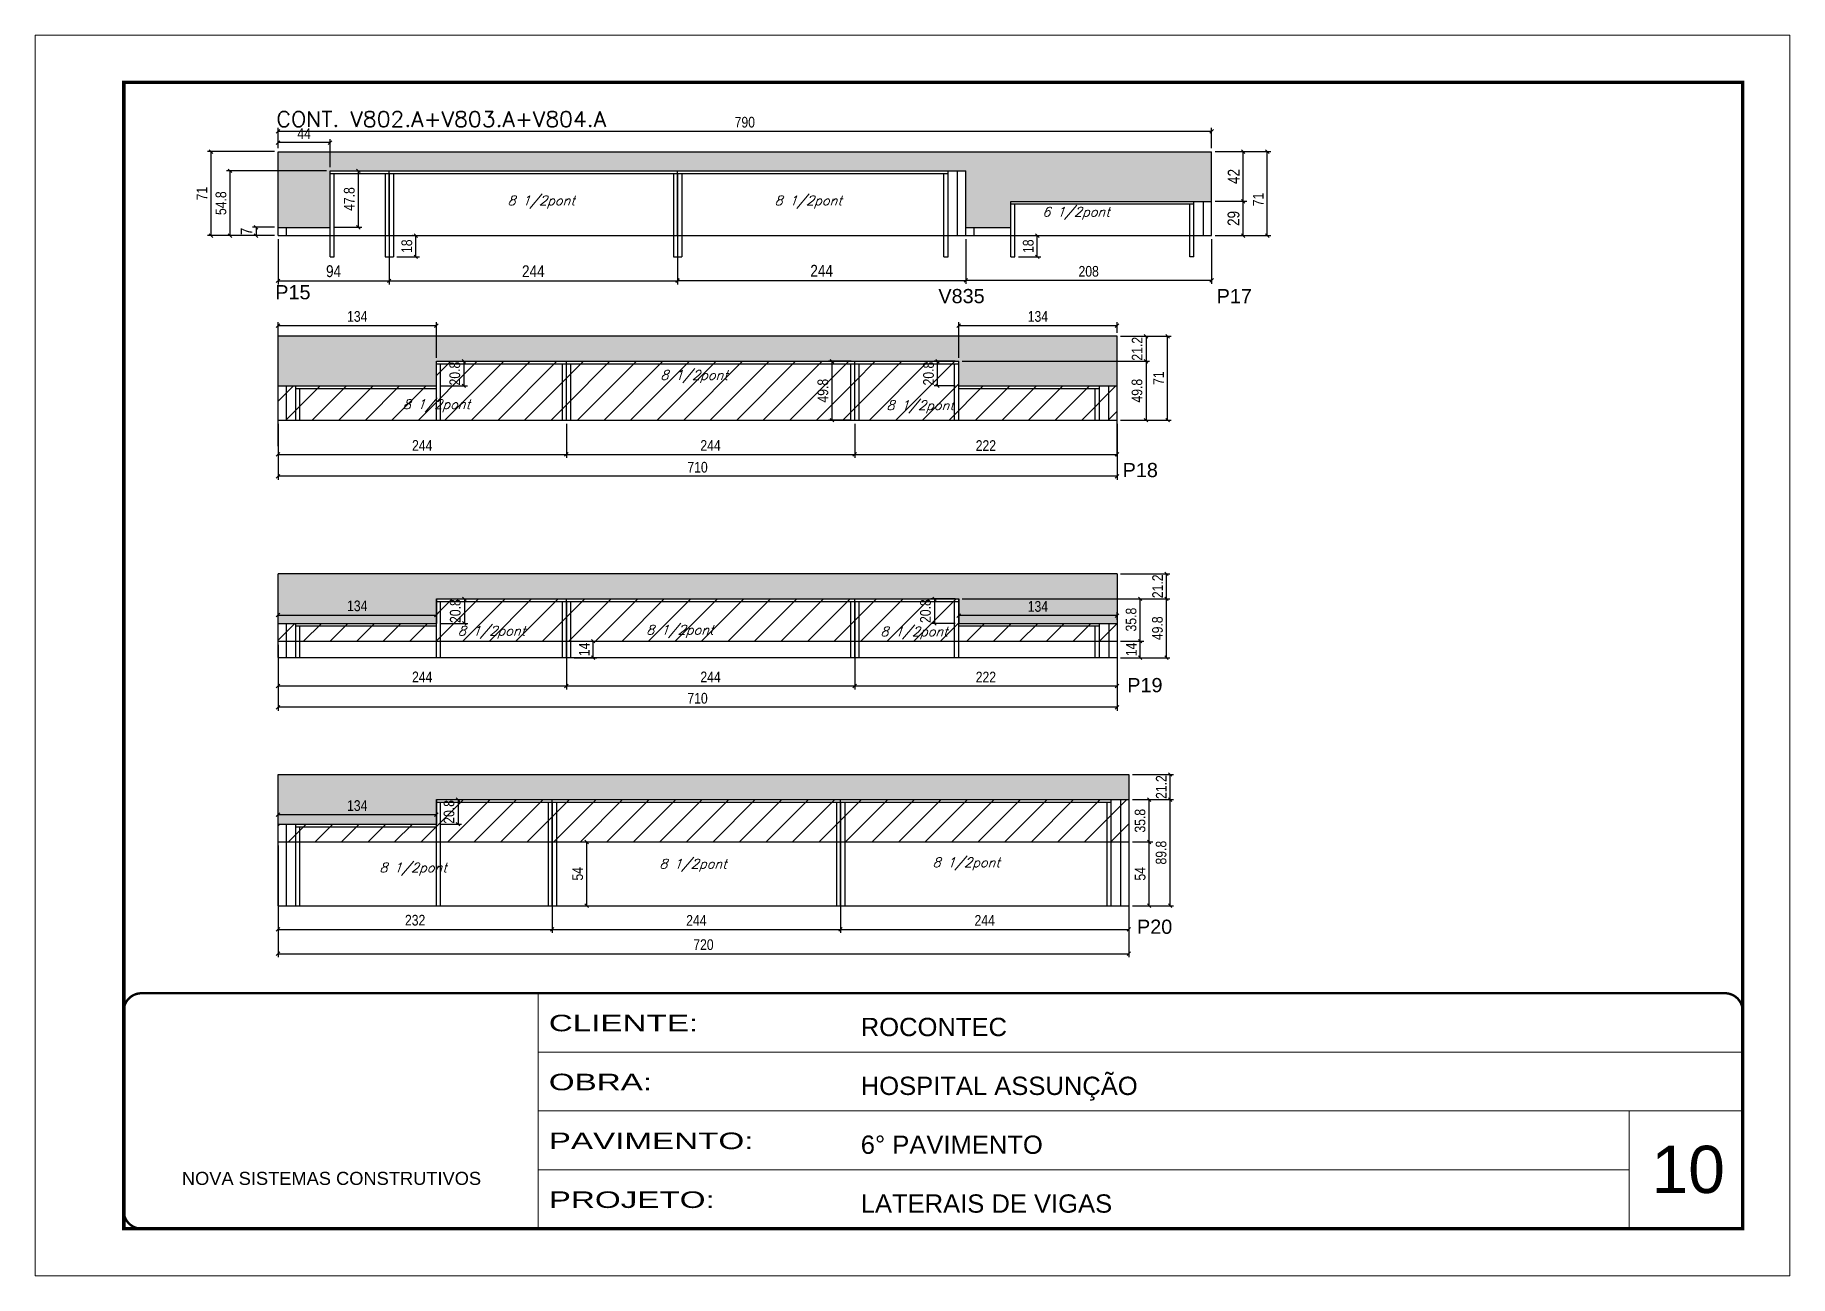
# Model space of a CAD drawing. Extents: x -20960 to -5926, y -2106 to 21915.
# Drawn here: x -10608 to -9123, y 18568 to 19618 of the extents above; entities that cross this region are included whole.
import ezdxf

# ---------------------------------------------------------------- set-up
doc = ezdxf.new("R2010")
doc.units = 0
doc.linetypes.add('CONTINUO', pattern=[0])
doc.linetypes.add('DASHED', pattern=[0.75, 0.5, -0.25])
for name, color, linetype in [('5', 5, 'Continuous'), ('COTA', 241, 'Continuous'), ('Painéis', 200, 'Continuous'), ('Reaproveitamento', 251, 'Continuous'), ('SARR_2.2x7', 40, 'Continuous'), ('SARR_3.5x7', 81, 'Continuous'), ('texto', 7, 'Continuous')]:
    doc.layers.add(name, color=color, linetype=linetype)
for name, color, linetype, lineweight in [('CARIMBO', 255, 'Continuous', 9), ('Folhas', 255, 'Continuous', 9), ('SARRAFO DE PRESSAO', 251, 'DASHED', 9), ('Texto Seção', 7, 'Continuous', 15)]:
    doc.layers.add(name, color=color, linetype=linetype, lineweight=lineweight)
doc.styles.add('ARIAL', font='arial.ttf')
doc.styles.add('COTA TECNICA', font='techl___.ttf', dxfattribs={"height": 10})
doc.styles.add('COTA TECNICA-50', font='techl___.ttf', dxfattribs={"height": 9})
doc.styles.add('REGUA-120', font='ROMANS.shx', dxfattribs={"height": 15})
doc.styles.add('Romans', font='romans.shx')
doc.styles.get("Standard").update_dxf_attribs({"font": 'arial.ttf'})
doc.styles.add('Tecnologia', font='')
doc.styles.get('Tecnologia').set_extended_font_data('Forgotten Futurist')
doc.dimstyles.new('COTA PAINEL-50', dxfattribs={"dimtxt": 9, "dimasz": 3, "dimexe": 3, "dimexo": 3, "dimgap": 3, "dimtad": 1, "dimdec": 1, "dimzin": 12, "dimdsep": 46, "dimtxsty": 'COTA TECNICA-50', "dimblk1": 'OBLIQUE', "dimblk2": 'OBLIQUE', "dimsah": 1, "dimcen": 0.9, "dimclrd": 4, "dimclre": 4, "dimclrt": 240, "dimadec": 1, "dimazin": 3, "dimtfac": 1, "dimtdec": 1, "dimtmove": 0, "dimatfit": 3, "dimfxl": 1, "dimtolj": 1, "dimtzin": 12, "dimarcsym": 0})
doc.dimstyles.new('PAINEL', dxfattribs={"dimtxt": 10, "dimasz": 3, "dimexe": 3, "dimexo": 3, "dimgap": 3, "dimtad": 1, "dimdec": 1, "dimzin": 12, "dimdsep": 46, "dimtxsty": 'COTA TECNICA', "dimblk1": 'OBLIQUE', "dimblk2": 'OBLIQUE', "dimsah": 1, "dimcen": 0.9, "dimclrd": 4, "dimclre": 4, "dimclrt": 240, "dimadec": 1, "dimazin": 3, "dimtfac": 1, "dimtdec": 1, "dimtmove": 0, "dimatfit": 3, "dimfxl": 1, "dimtolj": 1, "dimtzin": 12, "dimarcsym": 0})
pattern_1 = [(50, (1585, 0), (5.4655401, -0.4781726), [0.5715, -6.2865]), (355, (1585, 0), (-1.0573026, 5.7317054), [0.4572, -5.0292175]), (100.451445, (1585.4555, -0.04), (4.4082374, 5.2535326), [0.4857003, -5.3427073]), (46.1842, (1585, 1.524), (8.1323712, -1.2612698), [0.85725, -9.42975]), (96.635558, (1585.678, 1.419), (7.122124, 7.4227837), [0.7285507, -8.0140682]), (351.18415, (1585, 1.524), (7.122124, 7.4227837), [0.685799, -7.543792]), (21, (1585.762, 1.143), (4.5484317, -3.06795595), [0.5715, -6.2865]), (326, (1585.762, 1.143), (1.8540609, 5.525639), [0.4572, -5.0292]), (71.451445, (1586.141, 0.8873), (6.4024926, 2.4576831), [0.4857003, -5.3426981]), (37.5, (1585, 0), (0.0926581, 2.53665117), [0, -4.96824, 0, -5.1054, 0, -5.04825]), (7.5, (1585, 0), (2.00458988, 3.00541724), [0, -2.91084, 0, -4.85394, 0, -1.92405]), (327.5, (1583.3007, 0), (4.06771786, -0.17186232), [0, -1.905, 0, -5.9436, 0, -7.8867]), (317.5, (1582.5387, 0), (4.44387544, 0.76279473), [0, -2.4765, 0, -3.94716, 0, -5.6007])]
pattern_2 = [(45, (1585, 0), (-11.22532, 11.22532), [])]

msp = doc.modelspace()

# ---------------------------------------------------------------- texts
at = {"layer": '5', "linetype": 'Continuous'}
for s, p in [('P15', (-10405.23, 19394.67)), ('V835', (-9844.09, 19391.39)), ('P17', (-9608.59, 19391.39)), ('P18', (-9688.16, 19244.19)), ('P19', (-9684.25, 19062.2)), ('P20', (-9676.01, 18857.72))]:
    msp.add_text(s, height=12, rotation=0.00004, dxfattribs=at).set_placement(p)
at = {"layer": 'CARIMBO', "style": 'ARIAL'}
msp.add_text('10', height=40, dxfattribs=at).set_placement((-9240.64, 18638.38))
at = {"layer": 'texto', "color": 2, "char_height": 8, "attachment_point": 5, "style": 'Romans'}
for s, insert in [('{\\Q19;\\C256;8 1/2pont}', (-10180.2, 19476.97)), ('{\\Q19;\\C256;8 1/2pont}', (-9954.23, 19476.97)), ('{\\Q19;\\C256;6 1/2pont}', (-9727.59, 19467.42)), ('{\\Q19;\\C256;8 1/2pont}', (-10050.78, 19329.25)), ('{\\Q19;\\C256;8 1/2pont}', (-10268.88, 19304.54)), ('{\\Q19;\\C256;8 1/2pont}', (-9859.52, 19303.68)), ('{\\Q19;\\C256;8 1/2pont}', (-10222.21, 19112.85)), ('{\\Q19;\\C256;8 1/2pont}', (-10062.83, 19113.66)), ('{\\Q19;\\C256;8 1/2pont}', (-9864.69, 19112.26)), ('{\\Q19;\\C256;8 1/2pont}', (-10288.63, 18912.45)), ('{\\Q19;\\C256;8 1/2pont}', (-10051.74, 18915.68)), ('{\\Q19;\\C256;8 1/2pont}', (-9820.5, 18916.89))]:
    msp.add_mtext(s, dxfattribs=dict(at, insert=insert))
at = {"layer": 'Texto Seção', "style": 'REGUA-120', "width": 1.05}
msp.add_text('CONT. V802.A+V803.A+V804.A', height=13, dxfattribs=at).set_placement((-10404.28, 19540.67))

# ---------------------------------------------------------------- blocks, each defined once
blk = doc.blocks.new('9999999999')
at = {"color": 30, "linetype": 'CONTINUO'}
for p, q in [((98564.6, 34230.2), (98564.6, 34429.4)), ((98564.6, 34379.6), (99584, 34379.6)), ((98564.6, 34329.8), (99488, 34329.8)), ((99584, 34329.8), (99488, 34329.8)), ((99488, 34329.8), (99488, 34230.2)), ((98564.6, 34280), (99488, 34280))]:
    blk.add_line(p, q, dxfattribs=at)
at = {"color": 30, "linetype": 'CONTINUO', "const_width": 2}
blk.add_lwpolyline([(99584, 34230.2), (99584, 34414.4, 0.414214), (99569, 34429.4), (98229, 34429.4, 0.414214), (98214, 34414.4), (98214, 34245.2, 0.414214), (98229, 34230.2), (99584, 34230.2)], format="xyb", dxfattribs=at)
at = {"layer": 'Folhas'}
blk.add_lwpolyline([(98139, 34190.2), (99624, 34190.2), (99624, 35240.2), (98139, 35240.2)], close=True, dxfattribs=at)
at = {"layer": 'Folhas', "color": 30, "const_width": 3}
blk.add_lwpolyline([(98214, 34230.2), (99584, 34230.2), (99584, 35200.2), (98214, 35200.2)], close=True, dxfattribs=at)
at = {"color": 7, "linetype": 'Continuous', "ltscale": 5, "style": 'ARIAL'}
for s, height, p in [('ROCONTEC', 15.48, (98837.7, 34393.1)), ('HOSPITAL ASSUNÇÃO', 15.483, (98837.7, 34343.3)), ('6° PAVIMENTO', 15.483, (98837.7, 34293.5)), ('NOVA SISTEMAS CONSTRUTIVOS', 11.059, (98263.2, 34267.2)), ('LATERAIS DE VIGAS', 15.483, (98837.7, 34243.7))]:
    blk.add_text(s, height=height, dxfattribs=at).set_placement(p)
at = {"layer": 'Folhas', "color": 7, "style": 'Tecnologia', "width": 1.5}
for s, p in [('CLIENTE:', (98573.7, 34397.2)), ('OBRA:', (98573.7, 34347.3)), ('PAVIMENTO:', (98573.7, 34297.5)), ('PROJETO:', (98573.7, 34247.7))]:
    blk.add_text(s, height=14, dxfattribs=at).set_placement(p)
blk = doc.blocks.new('_Oblique')
at = {"color": 0, "linetype": 'ByBlock', "lineweight": -2}
blk.add_line((-0.5, -0.5), (0.5, 0.5), dxfattribs=at)
blk = doc.blocks.new('*D339')
at = {"layer": 'COTA', "color": 4, "lineweight": -2, "ltscale": 25, "transparency": 16777216}
for p, q in [((-10402.9, 19445.6), (-10402.9, 19407.3)), ((-10308.9, 19445.6), (-10308.9, 19407.3)), ((-10402.9, 19410.3), (-10308.9, 19410.3))]:
    blk.add_line(p, q, dxfattribs=at)
at = {"layer": 'Defpoints', "color": 0, "ltscale": 25, "transparency": 16777216}
for p in [(-10402.9, 19448.6), (-10308.9, 19448.6), (-10308.9, 19410.3)]:
    blk.add_point(p, dxfattribs=at)
at = {"layer": 'COTA', "color": 4, "lineweight": -2, "ltscale": 25, "transparency": 16777216, "xscale": 3, "yscale": 3, "zscale": 3, "rotation": 180}
blk.add_blockref('_Oblique', (-10402.9, 19410.3), dxfattribs=at)
at = {"layer": 'COTA', "color": 4, "lineweight": -2, "ltscale": 25, "transparency": 16777216, "xscale": 3, "yscale": 3, "zscale": 3}
blk.add_blockref('_Oblique', (-10308.9, 19410.3), dxfattribs=at)
at = {"layer": 'COTA', "color": 240, "ltscale": 25, "transparency": 16777216, "insert": (-10355.9, 19418.4), "char_height": 10, "attachment_point": 5, "style": 'COTA TECNICA'}
blk.add_mtext('\\A1;94', dxfattribs=at)
blk = doc.blocks.new('*D340')
at = {"layer": 'COTA', "color": 4, "lineweight": -2, "ltscale": 25, "transparency": 16777216}
for p, q in [((-10308.9, 19445.6), (-10308.9, 19407.3)), ((-10064.9, 19445.6), (-10064.9, 19407.3)), ((-10308.9, 19410.3), (-10064.9, 19410.3))]:
    blk.add_line(p, q, dxfattribs=at)
at = {"layer": 'Defpoints', "color": 0, "ltscale": 25, "transparency": 16777216}
for p in [(-10308.9, 19448.6), (-10064.9, 19448.6), (-10064.9, 19410.3)]:
    blk.add_point(p, dxfattribs=at)
at = {"layer": 'COTA', "color": 4, "lineweight": -2, "ltscale": 25, "transparency": 16777216, "xscale": 3, "yscale": 3, "zscale": 3, "rotation": 180}
blk.add_blockref('_Oblique', (-10308.9, 19410.3), dxfattribs=at)
at = {"layer": 'COTA', "color": 4, "lineweight": -2, "ltscale": 25, "transparency": 16777216, "xscale": 3, "yscale": 3, "zscale": 3}
blk.add_blockref('_Oblique', (-10064.9, 19410.3), dxfattribs=at)
at = {"layer": 'COTA', "color": 240, "ltscale": 25, "transparency": 16777216, "insert": (-10186.9, 19418.4), "char_height": 10, "attachment_point": 5, "style": 'COTA TECNICA'}
blk.add_mtext('\\A1;244', dxfattribs=at)
blk = doc.blocks.new('*D341')
at = {"layer": 'COTA', "color": 4, "lineweight": -2, "ltscale": 25, "transparency": 16777216}
for p, q in [((-10064.9, 19445.6), (-10064.9, 19407.7)), ((-9820.9, 19445.6), (-9820.9, 19407.7)), ((-10064.9, 19410.7), (-9820.9, 19410.7))]:
    blk.add_line(p, q, dxfattribs=at)
at = {"layer": 'Defpoints', "color": 0, "ltscale": 25, "transparency": 16777216}
for p in [(-10064.9, 19448.6), (-9820.9, 19448.6), (-9820.9, 19410.7)]:
    blk.add_point(p, dxfattribs=at)
at = {"layer": 'COTA', "color": 4, "lineweight": -2, "ltscale": 25, "transparency": 16777216, "xscale": 3, "yscale": 3, "zscale": 3, "rotation": 180}
blk.add_blockref('_Oblique', (-10064.9, 19410.7), dxfattribs=at)
at = {"layer": 'COTA', "color": 4, "lineweight": -2, "ltscale": 25, "transparency": 16777216, "xscale": 3, "yscale": 3, "zscale": 3}
blk.add_blockref('_Oblique', (-9820.9, 19410.7), dxfattribs=at)
at = {"layer": 'COTA', "color": 240, "ltscale": 25, "transparency": 16777216, "insert": (-9942.9, 19418.8), "char_height": 10, "attachment_point": 5, "style": 'COTA TECNICA'}
blk.add_mtext('\\A1;244', dxfattribs=at)
blk = doc.blocks.new('*D342')
at = {"layer": 'COTA', "color": 4, "lineweight": -2, "ltscale": 25, "transparency": 16777216}
for p, q in [((-10405.9, 19455.6), (-10424.5, 19455.6)), ((-10421.5, 19455.6), (-10421.5, 19448.6)), ((-10405.9, 19448.6), (-10424.5, 19448.6))]:
    blk.add_line(p, q, dxfattribs=at)
at = {"layer": 'Defpoints', "color": 0, "ltscale": 25, "transparency": 16777216}
for p in [(-10402.9, 19455.6), (-10421.5, 19448.6), (-10402.9, 19448.6)]:
    blk.add_point(p, dxfattribs=at)
at = {"layer": 'COTA', "color": 4, "lineweight": -2, "ltscale": 25, "transparency": 16777216, "xscale": 3, "yscale": 3, "zscale": 3}
for p, rotation in [((-10421.5, 19455.6), 90), ((-10421.5, 19448.6), 270)]:
    blk.add_blockref('_Oblique', p, dxfattribs=dict(at, rotation=rotation))
at = {"layer": 'COTA', "color": 240, "ltscale": 25, "transparency": 16777216, "insert": (-10429.6, 19452.1), "char_height": 10, "attachment_point": 5, "rotation": 90, "style": 'COTA TECNICA'}
blk.add_mtext('\\A1;7', dxfattribs=at)
blk = doc.blocks.new('*D312')
at = {"layer": 'COTA', "color": 4, "lineweight": -2, "transparency": 16777216}
for p, q in [((-10405.9, 19519.6), (-10462.7, 19519.6)), ((-10459.7, 19519.6), (-10459.7, 19448.6)), ((-10405.9, 19448.6), (-10462.7, 19448.6))]:
    blk.add_line(p, q, dxfattribs=at)
at = {"layer": 'Defpoints', "color": 0, "transparency": 16777216}
for p in [(-10402.9, 19519.6), (-10459.7, 19448.6), (-10402.9, 19448.6)]:
    blk.add_point(p, dxfattribs=at)
at = {"layer": 'COTA', "color": 4, "lineweight": -2, "transparency": 16777216, "xscale": 3, "yscale": 3, "zscale": 3}
for p, rotation in [((-10459.7, 19519.6), 90), ((-10459.7, 19448.6), 270)]:
    blk.add_blockref('_Oblique', p, dxfattribs=dict(at, rotation=rotation))
at = {"layer": 'COTA', "color": 240, "transparency": 16777216, "insert": (-10467.3, 19484.1), "char_height": 9, "attachment_point": 5, "rotation": 90, "style": 'COTA TECNICA-50'}
blk.add_mtext('\\A1;71', dxfattribs=at)
blk = doc.blocks.new('*D343')
at = {"layer": 'COTA', "color": 4, "lineweight": -2, "ltscale": 25, "transparency": 16777216}
for p, q in [((-9609.9, 19477.6), (-9583.2, 19477.6)), ((-9586.2, 19448.6), (-9586.2, 19477.6)), ((-9609.9, 19448.6), (-9583.2, 19448.6))]:
    blk.add_line(p, q, dxfattribs=at)
at = {"layer": 'Defpoints', "color": 0, "ltscale": 25, "transparency": 16777216}
for p in [(-9612.9, 19477.6), (-9586.2, 19477.6), (-9612.9, 19448.6)]:
    blk.add_point(p, dxfattribs=at)
at = {"layer": 'COTA', "color": 4, "lineweight": -2, "ltscale": 25, "transparency": 16777216, "xscale": 3, "yscale": 3, "zscale": 3}
for p, rotation in [((-9586.2, 19477.6), 90), ((-9586.2, 19448.6), 270)]:
    blk.add_blockref('_Oblique', p, dxfattribs=dict(at, rotation=rotation))
at = {"layer": 'COTA', "color": 240, "ltscale": 25, "transparency": 16777216, "insert": (-9594.3, 19463.1), "char_height": 10, "attachment_point": 5, "rotation": 90, "style": 'COTA TECNICA'}
blk.add_mtext('\\A1;29', dxfattribs=at)
blk = doc.blocks.new('*D344')
at = {"layer": 'COTA', "color": 4, "lineweight": -2, "ltscale": 25, "transparency": 16777216}
for p, q in [((-9609.9, 19519.6), (-9583.2, 19519.6)), ((-9586.2, 19477.6), (-9586.2, 19519.6)), ((-9609.9, 19477.6), (-9583.2, 19477.6))]:
    blk.add_line(p, q, dxfattribs=at)
at = {"layer": 'Defpoints', "color": 0, "ltscale": 25, "transparency": 16777216}
for p in [(-9612.9, 19519.6), (-9586.2, 19519.6), (-9612.9, 19477.6)]:
    blk.add_point(p, dxfattribs=at)
at = {"layer": 'COTA', "color": 4, "lineweight": -2, "ltscale": 25, "transparency": 16777216, "xscale": 3, "yscale": 3, "zscale": 3}
for p, rotation in [((-9586.2, 19519.6), 90), ((-9586.2, 19477.6), 270)]:
    blk.add_blockref('_Oblique', p, dxfattribs=dict(at, rotation=rotation))
at = {"layer": 'COTA', "color": 240, "ltscale": 25, "transparency": 16777216, "insert": (-9594.2, 19498.6), "char_height": 10, "attachment_point": 5, "rotation": 90, "style": 'COTA TECNICA'}
blk.add_mtext('\\A1;42', dxfattribs=at)
blk = doc.blocks.new('*D345')
at = {"layer": 'COTA', "color": 4, "lineweight": -2, "transparency": 16777216}
for p, q in [((-9820.9, 19445.6), (-9820.9, 19407.7)), ((-9612.9, 19445.6), (-9612.9, 19407.7)), ((-9612.9, 19410.7), (-9820.9, 19410.7))]:
    blk.add_line(p, q, dxfattribs=at)
at = {"layer": 'Defpoints', "color": 0, "transparency": 16777216}
for p in [(-9820.9, 19448.6), (-9612.9, 19448.6), (-9820.9, 19410.7)]:
    blk.add_point(p, dxfattribs=at)
at = {"layer": 'COTA', "color": 4, "lineweight": -2, "transparency": 16777216, "xscale": 3, "yscale": 3, "zscale": 3, "rotation": 180}
blk.add_blockref('_Oblique', (-9820.9, 19410.7), dxfattribs=at)
at = {"layer": 'COTA', "color": 4, "lineweight": -2, "transparency": 16777216, "xscale": 3, "yscale": 3, "zscale": 3}
blk.add_blockref('_Oblique', (-9612.9, 19410.7), dxfattribs=at)
at = {"layer": 'COTA', "color": 240, "transparency": 16777216, "insert": (-9716.9, 19418.3), "char_height": 9, "attachment_point": 5, "style": 'COTA TECNICA-50'}
blk.add_mtext('\\A1;208', dxfattribs=at)
blk = doc.blocks.new('*D346')
at = {"layer": 'COTA', "color": 4, "lineweight": -2, "transparency": 16777216}
for p, q in [((-9609.9, 19519.6), (-9562.8, 19519.6)), ((-9565.8, 19448.6), (-9565.8, 19519.6)), ((-9609.9, 19448.6), (-9562.8, 19448.6))]:
    blk.add_line(p, q, dxfattribs=at)
at = {"layer": 'Defpoints', "color": 0, "transparency": 16777216}
for p in [(-9612.9, 19519.6), (-9565.8, 19519.6), (-9612.9, 19448.6)]:
    blk.add_point(p, dxfattribs=at)
at = {"layer": 'COTA', "color": 4, "lineweight": -2, "transparency": 16777216, "xscale": 3, "yscale": 3, "zscale": 3}
for p, rotation in [((-9565.8, 19519.6), 90), ((-9565.8, 19448.6), 270)]:
    blk.add_blockref('_Oblique', p, dxfattribs=dict(at, rotation=rotation))
at = {"layer": 'COTA', "color": 240, "transparency": 16777216, "insert": (-9573.4, 19479.1), "char_height": 9, "attachment_point": 5, "rotation": 90, "style": 'COTA TECNICA-50'}
blk.add_mtext('\\A1;71', dxfattribs=at)
blk = doc.blocks.new('*D347')
at = {"layer": 'COTA', "color": 4, "lineweight": -2, "transparency": 16777216}
for p, q in [((-9689.9, 19363.4), (-9647.1, 19363.4)), ((-9650.1, 19292.4), (-9650.1, 19363.4)), ((-9689.9, 19292.4), (-9647.1, 19292.4))]:
    blk.add_line(p, q, dxfattribs=at)
at = {"layer": 'Defpoints', "color": 0, "transparency": 16777216}
for p in [(-9692.9, 19363.4), (-9650.1, 19363.4), (-9692.9, 19292.4)]:
    blk.add_point(p, dxfattribs=at)
at = {"layer": 'COTA', "color": 4, "lineweight": -2, "transparency": 16777216, "xscale": 3, "yscale": 3, "zscale": 3}
for p, rotation in [((-9650.1, 19363.4), 90), ((-9650.1, 19292.4), 270)]:
    blk.add_blockref('_Oblique', p, dxfattribs=dict(at, rotation=rotation))
at = {"layer": 'COTA', "color": 240, "transparency": 16777216, "insert": (-9657.7, 19327.9), "char_height": 9, "attachment_point": 5, "rotation": 90, "style": 'COTA TECNICA-50'}
blk.add_mtext('\\A1;71', dxfattribs=at)
blk = doc.blocks.new('*D313')
at = {"layer": 'COTA', "color": 4, "lineweight": -2, "transparency": 16777216}
for p, q in [((-9689.9, 19363.4), (-9665.4, 19363.4)), ((-9668.4, 19363.4), (-9668.4, 19342.2)), ((-9823.9, 19342.2), (-9665.4, 19342.2))]:
    blk.add_line(p, q, dxfattribs=at)
at = {"layer": 'Defpoints', "color": 0, "transparency": 16777216}
for p in [(-9692.9, 19363.4), (-9826.9, 19342.2), (-9668.4, 19342.2)]:
    blk.add_point(p, dxfattribs=at)
at = {"layer": 'COTA', "color": 4, "lineweight": -2, "transparency": 16777216, "xscale": 3, "yscale": 3, "zscale": 3}
for p, rotation in [((-9668.4, 19363.4), 90), ((-9668.4, 19342.2), 270)]:
    blk.add_blockref('_Oblique', p, dxfattribs=dict(at, rotation=rotation))
at = {"layer": 'COTA', "color": 240, "transparency": 16777216, "insert": (-9675.9, 19352.8), "char_height": 9, "attachment_point": 5, "rotation": 90, "style": 'COTA TECNICA-50'}
blk.add_mtext('\\A1;21.2', dxfattribs=at)
blk = doc.blocks.new('*D314')
at = {"layer": 'COTA', "color": 4, "lineweight": -2, "transparency": 16777216}
for p, q in [((-9823.9, 19342.2), (-9665.4, 19342.2)), ((-9668.4, 19342.2), (-9668.4, 19292.4)), ((-9689.9, 19292.4), (-9665.4, 19292.4))]:
    blk.add_line(p, q, dxfattribs=at)
at = {"layer": 'Defpoints', "color": 0, "transparency": 16777216}
for p in [(-9826.9, 19342.2), (-9692.9, 19292.4), (-9668.4, 19292.4)]:
    blk.add_point(p, dxfattribs=at)
at = {"layer": 'COTA', "color": 4, "lineweight": -2, "transparency": 16777216, "xscale": 3, "yscale": 3, "zscale": 3}
for p, rotation in [((-9668.4, 19342.2), 90), ((-9668.4, 19292.4), 270)]:
    blk.add_blockref('_Oblique', p, dxfattribs=dict(at, rotation=rotation))
at = {"layer": 'COTA', "color": 240, "transparency": 16777216, "insert": (-9676, 19317.3), "char_height": 9, "attachment_point": 5, "rotation": 90, "style": 'COTA TECNICA-50'}
blk.add_mtext('\\A1;49.8', dxfattribs=at)
blk = doc.blocks.new('*D348')
at = {"layer": 'COTA', "color": 4, "lineweight": -2, "transparency": 16777216}
for p, q in [((-10402.9, 19289.4), (-10402.9, 19260.4)), ((-10158.9, 19289.4), (-10158.9, 19260.4)), ((-10402.9, 19263.4), (-10158.9, 19263.4))]:
    blk.add_line(p, q, dxfattribs=at)
at = {"layer": 'Defpoints', "color": 0, "transparency": 16777216}
for p in [(-10402.9, 19292.4), (-10158.9, 19292.4), (-10158.9, 19263.4)]:
    blk.add_point(p, dxfattribs=at)
at = {"layer": 'COTA', "color": 4, "lineweight": -2, "transparency": 16777216, "xscale": 3, "yscale": 3, "zscale": 3, "rotation": 180}
blk.add_blockref('_Oblique', (-10402.9, 19263.4), dxfattribs=at)
at = {"layer": 'COTA', "color": 4, "lineweight": -2, "transparency": 16777216, "xscale": 3, "yscale": 3, "zscale": 3}
blk.add_blockref('_Oblique', (-10158.9, 19263.4), dxfattribs=at)
at = {"layer": 'COTA', "color": 240, "transparency": 16777216, "insert": (-10280.9, 19271), "char_height": 9, "attachment_point": 5, "style": 'COTA TECNICA-50'}
blk.add_mtext('\\A1;244', dxfattribs=at)
blk = doc.blocks.new('*D349')
at = {"layer": 'COTA', "color": 4, "lineweight": -2, "transparency": 16777216}
for p, q in [((-10158.9, 19289.4), (-10158.9, 19260.4)), ((-9914.9, 19289.4), (-9914.9, 19260.4)), ((-10158.9, 19263.4), (-9914.9, 19263.4))]:
    blk.add_line(p, q, dxfattribs=at)
at = {"layer": 'Defpoints', "color": 0, "transparency": 16777216}
for p in [(-10158.9, 19292.4), (-9914.9, 19292.4), (-9914.9, 19263.4)]:
    blk.add_point(p, dxfattribs=at)
at = {"layer": 'COTA', "color": 4, "lineweight": -2, "transparency": 16777216, "xscale": 3, "yscale": 3, "zscale": 3, "rotation": 180}
blk.add_blockref('_Oblique', (-10158.9, 19263.4), dxfattribs=at)
at = {"layer": 'COTA', "color": 4, "lineweight": -2, "transparency": 16777216, "xscale": 3, "yscale": 3, "zscale": 3}
blk.add_blockref('_Oblique', (-9914.9, 19263.4), dxfattribs=at)
at = {"layer": 'COTA', "color": 240, "transparency": 16777216, "insert": (-10036.9, 19271), "char_height": 9, "attachment_point": 5, "style": 'COTA TECNICA-50'}
blk.add_mtext('\\A1;244', dxfattribs=at)
blk = doc.blocks.new('*D350')
at = {"layer": 'COTA', "color": 4, "lineweight": -2, "transparency": 16777216}
for p, q in [((-9914.9, 19289.4), (-9914.9, 19260.4)), ((-9692.9, 19289.4), (-9692.9, 19260.4)), ((-9914.9, 19263.4), (-9692.9, 19263.4))]:
    blk.add_line(p, q, dxfattribs=at)
at = {"layer": 'Defpoints', "color": 0, "transparency": 16777216}
for p in [(-9914.9, 19292.4), (-9692.9, 19292.4), (-9692.9, 19263.4)]:
    blk.add_point(p, dxfattribs=at)
at = {"layer": 'COTA', "color": 4, "lineweight": -2, "transparency": 16777216, "xscale": 3, "yscale": 3, "zscale": 3, "rotation": 180}
blk.add_blockref('_Oblique', (-9914.9, 19263.4), dxfattribs=at)
at = {"layer": 'COTA', "color": 4, "lineweight": -2, "transparency": 16777216, "xscale": 3, "yscale": 3, "zscale": 3}
blk.add_blockref('_Oblique', (-9692.9, 19263.4), dxfattribs=at)
at = {"layer": 'COTA', "color": 240, "transparency": 16777216, "insert": (-9803.9, 19270.9), "char_height": 9, "attachment_point": 5, "style": 'COTA TECNICA-50'}
blk.add_mtext('\\A1;222', dxfattribs=at)
blk = doc.blocks.new('*D351')
at = {"layer": 'COTA', "color": 4, "lineweight": -2, "transparency": 16777216}
for p, q in [((-9823.9, 19141.2), (-9648.1, 19141.2)), ((-9651.1, 19091.4), (-9651.1, 19141.2)), ((-9689.9, 19091.4), (-9648.1, 19091.4))]:
    blk.add_line(p, q, dxfattribs=at)
at = {"layer": 'Defpoints', "color": 0, "transparency": 16777216}
for p in [(-9826.9, 19141.2), (-9651.1, 19141.2), (-9692.9, 19091.4)]:
    blk.add_point(p, dxfattribs=at)
at = {"layer": 'COTA', "color": 4, "lineweight": -2, "transparency": 16777216, "xscale": 3, "yscale": 3, "zscale": 3}
for p, rotation in [((-9651.1, 19141.2), 90), ((-9651.1, 19091.4), 270)]:
    blk.add_blockref('_Oblique', p, dxfattribs=dict(at, rotation=rotation))
at = {"layer": 'COTA', "color": 240, "transparency": 16777216, "insert": (-9658.7, 19116.3), "char_height": 9, "attachment_point": 5, "rotation": 90, "style": 'COTA TECNICA-50'}
blk.add_mtext('\\A1;49.8', dxfattribs=at)
blk = doc.blocks.new('*D352')
at = {"layer": 'COTA', "color": 4, "lineweight": -2, "transparency": 16777216}
for p, q in [((-9689.9, 19162.4), (-9648.1, 19162.4)), ((-9651.1, 19141.2), (-9651.1, 19162.4)), ((-9823.9, 19141.2), (-9648.1, 19141.2))]:
    blk.add_line(p, q, dxfattribs=at)
at = {"layer": 'Defpoints', "color": 0, "transparency": 16777216}
for p in [(-9692.9, 19162.4), (-9651.1, 19162.4), (-9826.9, 19141.2)]:
    blk.add_point(p, dxfattribs=at)
at = {"layer": 'COTA', "color": 4, "lineweight": -2, "transparency": 16777216, "xscale": 3, "yscale": 3, "zscale": 3}
for p, rotation in [((-9651.1, 19162.4), 90), ((-9651.1, 19141.2), 270)]:
    blk.add_blockref('_Oblique', p, dxfattribs=dict(at, rotation=rotation))
at = {"layer": 'COTA', "color": 240, "transparency": 16777216, "insert": (-9658.6, 19151.8), "char_height": 9, "attachment_point": 5, "rotation": 90, "style": 'COTA TECNICA-50'}
blk.add_mtext('\\A1;21.2', dxfattribs=at)
blk = doc.blocks.new('*D315')
at = {"layer": 'COTA', "color": 4, "lineweight": -2, "transparency": 16777216}
for p, q in [((-9823.9, 19141.2), (-9670.3, 19141.2)), ((-9673.3, 19105.4), (-9673.3, 19141.2)), ((-9689.9, 19105.4), (-9670.3, 19105.4))]:
    blk.add_line(p, q, dxfattribs=at)
at = {"layer": 'Defpoints', "color": 0, "transparency": 16777216}
for p in [(-9826.9, 19141.2), (-9673.3, 19141.2), (-9692.9, 19105.4)]:
    blk.add_point(p, dxfattribs=at)
at = {"layer": 'COTA', "color": 4, "lineweight": -2, "transparency": 16777216, "xscale": 3, "yscale": 3, "zscale": 3}
for p, rotation in [((-9673.3, 19141.2), 90), ((-9673.3, 19105.4), 270)]:
    blk.add_blockref('_Oblique', p, dxfattribs=dict(at, rotation=rotation))
at = {"layer": 'COTA', "color": 240, "transparency": 16777216, "insert": (-9681, 19123.6), "char_height": 9, "attachment_point": 5, "rotation": 90, "style": 'COTA TECNICA-50'}
blk.add_mtext('\\A1;35.8', dxfattribs=at)
blk = doc.blocks.new('*D353')
at = {"layer": 'COTA', "color": 4, "lineweight": -2, "transparency": 16777216}
for p, q in [((-10402.9, 19123.4), (-10402.9, 19130.5)), ((-10402.9, 19127.5), (-10268.9, 19127.5)), ((-10268.9, 19123.4), (-10268.9, 19130.5))]:
    blk.add_line(p, q, dxfattribs=at)
at = {"layer": 'Defpoints', "color": 0, "transparency": 16777216}
for p in [(-10268.9, 19127.5), (-10402.9, 19120.4), (-10268.9, 19120.4)]:
    blk.add_point(p, dxfattribs=at)
at = {"layer": 'COTA', "color": 4, "lineweight": -2, "transparency": 16777216, "xscale": 3, "yscale": 3, "zscale": 3, "rotation": 180}
blk.add_blockref('_Oblique', (-10402.9, 19127.5), dxfattribs=at)
at = {"layer": 'COTA', "color": 4, "lineweight": -2, "transparency": 16777216, "xscale": 3, "yscale": 3, "zscale": 3}
blk.add_blockref('_Oblique', (-10268.9, 19127.5), dxfattribs=at)
at = {"layer": 'COTA', "color": 240, "transparency": 16777216, "insert": (-10335.9, 19135.2), "char_height": 9, "attachment_point": 5, "style": 'COTA TECNICA-50'}
blk.add_mtext('\\A1;134', dxfattribs=at)
blk = doc.blocks.new('*D354')
at = {"layer": 'COTA', "color": 4, "lineweight": -2, "transparency": 16777216}
for p, q in [((-9826.9, 19123.4), (-9826.9, 19130)), ((-9692.9, 19127), (-9826.9, 19127)), ((-9692.9, 19123.4), (-9692.9, 19130))]:
    blk.add_line(p, q, dxfattribs=at)
at = {"layer": 'Defpoints', "color": 0, "transparency": 16777216}
for p in [(-9826.9, 19127), (-9826.9, 19120.4), (-9692.9, 19120.4)]:
    blk.add_point(p, dxfattribs=at)
at = {"layer": 'COTA', "color": 4, "lineweight": -2, "transparency": 16777216, "xscale": 3, "yscale": 3, "zscale": 3, "rotation": 180}
blk.add_blockref('_Oblique', (-9826.9, 19127), dxfattribs=at)
at = {"layer": 'COTA', "color": 4, "lineweight": -2, "transparency": 16777216, "xscale": 3, "yscale": 3, "zscale": 3}
blk.add_blockref('_Oblique', (-9692.9, 19127), dxfattribs=at)
at = {"layer": 'COTA', "color": 240, "transparency": 16777216, "insert": (-9759.9, 19134.7), "char_height": 9, "attachment_point": 5, "style": 'COTA TECNICA-50'}
blk.add_mtext('\\A1;134', dxfattribs=at)
blk = doc.blocks.new('*D355')
at = {"layer": 'COTA', "color": 4, "lineweight": -2, "transparency": 16777216}
for p, q in [((-10402.9, 19102.4), (-10402.9, 19064.5)), ((-10158.9, 19102.4), (-10158.9, 19064.5)), ((-10402.9, 19067.5), (-10158.9, 19067.5))]:
    blk.add_line(p, q, dxfattribs=at)
at = {"layer": 'Defpoints', "color": 0, "transparency": 16777216}
for p in [(-10402.9, 19105.4), (-10158.9, 19105.4), (-10158.9, 19067.5)]:
    blk.add_point(p, dxfattribs=at)
at = {"layer": 'COTA', "color": 4, "lineweight": -2, "transparency": 16777216, "xscale": 3, "yscale": 3, "zscale": 3, "rotation": 180}
blk.add_blockref('_Oblique', (-10402.9, 19067.5), dxfattribs=at)
at = {"layer": 'COTA', "color": 4, "lineweight": -2, "transparency": 16777216, "xscale": 3, "yscale": 3, "zscale": 3}
blk.add_blockref('_Oblique', (-10158.9, 19067.5), dxfattribs=at)
at = {"layer": 'COTA', "color": 240, "transparency": 16777216, "insert": (-10280.9, 19075.1), "char_height": 9, "attachment_point": 5, "style": 'COTA TECNICA-50'}
blk.add_mtext('\\A1;244', dxfattribs=at)
blk = doc.blocks.new('*D356')
at = {"layer": 'COTA', "color": 4, "lineweight": -2, "transparency": 16777216}
for p, q in [((-10158.9, 19102.4), (-10158.9, 19064.5)), ((-9914.9, 19102.4), (-9914.9, 19064.5)), ((-10158.9, 19067.5), (-9914.9, 19067.5))]:
    blk.add_line(p, q, dxfattribs=at)
at = {"layer": 'Defpoints', "color": 0, "transparency": 16777216}
for p in [(-10158.9, 19105.4), (-9914.9, 19105.4), (-9914.9, 19067.5)]:
    blk.add_point(p, dxfattribs=at)
at = {"layer": 'COTA', "color": 4, "lineweight": -2, "transparency": 16777216, "xscale": 3, "yscale": 3, "zscale": 3, "rotation": 180}
blk.add_blockref('_Oblique', (-10158.9, 19067.5), dxfattribs=at)
at = {"layer": 'COTA', "color": 4, "lineweight": -2, "transparency": 16777216, "xscale": 3, "yscale": 3, "zscale": 3}
blk.add_blockref('_Oblique', (-9914.9, 19067.5), dxfattribs=at)
at = {"layer": 'COTA', "color": 240, "transparency": 16777216, "insert": (-10036.9, 19075.1), "char_height": 9, "attachment_point": 5, "style": 'COTA TECNICA-50'}
blk.add_mtext('\\A1;244', dxfattribs=at)
blk = doc.blocks.new('*D357')
at = {"layer": 'COTA', "color": 4, "lineweight": -2, "transparency": 16777216}
for p, q in [((-9914.9, 19102.4), (-9914.9, 19064.5)), ((-9692.9, 19102.4), (-9692.9, 19064.5)), ((-9914.9, 19067.5), (-9692.9, 19067.5))]:
    blk.add_line(p, q, dxfattribs=at)
at = {"layer": 'Defpoints', "color": 0, "transparency": 16777216}
for p in [(-9914.9, 19105.4), (-9692.9, 19105.4), (-9692.9, 19067.5)]:
    blk.add_point(p, dxfattribs=at)
at = {"layer": 'COTA', "color": 4, "lineweight": -2, "transparency": 16777216, "xscale": 3, "yscale": 3, "zscale": 3, "rotation": 180}
blk.add_blockref('_Oblique', (-9914.9, 19067.5), dxfattribs=at)
at = {"layer": 'COTA', "color": 4, "lineweight": -2, "transparency": 16777216, "xscale": 3, "yscale": 3, "zscale": 3}
blk.add_blockref('_Oblique', (-9692.9, 19067.5), dxfattribs=at)
at = {"layer": 'COTA', "color": 240, "transparency": 16777216, "insert": (-9803.9, 19075), "char_height": 9, "attachment_point": 5, "style": 'COTA TECNICA-50'}
blk.add_mtext('\\A1;222', dxfattribs=at)
blk = doc.blocks.new('*D358')
at = {"layer": 'COTA', "color": 4, "lineweight": -2, "transparency": 16777216}
for p, q in [((-10402.9, 19102.4), (-10402.9, 19046.4)), ((-9692.9, 19102.4), (-9692.9, 19046.4)), ((-9692.9, 19049.4), (-10402.9, 19049.4))]:
    blk.add_line(p, q, dxfattribs=at)
at = {"layer": 'Defpoints', "color": 0, "transparency": 16777216}
for p in [(-10402.9, 19105.4), (-9692.9, 19105.4), (-10402.9, 19049.4)]:
    blk.add_point(p, dxfattribs=at)
at = {"layer": 'COTA', "color": 4, "lineweight": -2, "transparency": 16777216, "xscale": 3, "yscale": 3, "zscale": 3, "rotation": 180}
blk.add_blockref('_Oblique', (-10402.9, 19049.4), dxfattribs=at)
at = {"layer": 'COTA', "color": 4, "lineweight": -2, "transparency": 16777216, "xscale": 3, "yscale": 3, "zscale": 3}
blk.add_blockref('_Oblique', (-9692.9, 19049.4), dxfattribs=at)
at = {"layer": 'COTA', "color": 240, "transparency": 16777216, "insert": (-10047.9, 19057), "char_height": 9, "attachment_point": 5, "style": 'COTA TECNICA-50'}
blk.add_mtext('\\A1;710', dxfattribs=at)
blk = doc.blocks.new('*D359')
at = {"layer": 'COTA', "color": 4, "lineweight": -2, "transparency": 16777216}
for p, q in [((-9679.9, 18971.3), (-9645, 18971.3)), ((-9648, 18881.5), (-9648, 18971.3)), ((-9679.9, 18881.5), (-9645, 18881.5))]:
    blk.add_line(p, q, dxfattribs=at)
at = {"layer": 'Defpoints', "color": 0, "transparency": 16777216}
for p in [(-9682.9, 18971.3), (-9648, 18971.3), (-9682.9, 18881.5)]:
    blk.add_point(p, dxfattribs=at)
at = {"layer": 'COTA', "color": 4, "lineweight": -2, "transparency": 16777216, "xscale": 3, "yscale": 3, "zscale": 3}
for p, rotation in [((-9648, 18971.3), 90), ((-9648, 18881.5), 270)]:
    blk.add_blockref('_Oblique', p, dxfattribs=dict(at, rotation=rotation))
at = {"layer": 'COTA', "color": 240, "transparency": 16777216, "insert": (-9655.6, 18926.4), "char_height": 9, "attachment_point": 5, "rotation": 90, "style": 'COTA TECNICA-50'}
blk.add_mtext('\\A1;89.8', dxfattribs=at)
blk = doc.blocks.new('*D382')
at = {"layer": 'COTA', "color": 4, "lineweight": -2, "transparency": 16777216}
for p, q in [((-9679.9, 18992.5), (-9645, 18992.5)), ((-9648, 18971.3), (-9648, 18992.5)), ((-9679.9, 18971.3), (-9645, 18971.3))]:
    blk.add_line(p, q, dxfattribs=at)
at = {"layer": 'Defpoints', "color": 0, "transparency": 16777216}
for p in [(-9682.9, 18992.5), (-9648, 18992.5), (-9682.9, 18971.3)]:
    blk.add_point(p, dxfattribs=at)
at = {"layer": 'COTA', "color": 4, "lineweight": -2, "transparency": 16777216, "xscale": 3, "yscale": 3, "zscale": 3}
for p, rotation in [((-9648, 18992.5), 90), ((-9648, 18971.3), 270)]:
    blk.add_blockref('_Oblique', p, dxfattribs=dict(at, rotation=rotation))
at = {"layer": 'COTA', "color": 240, "transparency": 16777216, "insert": (-9655.5, 18981.9), "char_height": 9, "attachment_point": 5, "rotation": 90, "style": 'COTA TECNICA-50'}
blk.add_mtext('\\A1;21.2', dxfattribs=at)
blk = doc.blocks.new('*D383')
at = {"layer": 'COTA', "color": 4, "lineweight": -2, "transparency": 16777216}
for p, q in [((-10170.9, 18932.5), (-10170.9, 18858.5)), ((-10402.9, 18878.5), (-10402.9, 18858.5)), ((-10402.9, 18861.5), (-10170.9, 18861.5))]:
    blk.add_line(p, q, dxfattribs=at)
at = {"layer": 'Defpoints', "color": 0, "transparency": 16777216}
for p in [(-10170.9, 18935.5), (-10402.9, 18881.5), (-10170.9, 18861.5)]:
    blk.add_point(p, dxfattribs=at)
at = {"layer": 'COTA', "color": 4, "lineweight": -2, "transparency": 16777216, "xscale": 3, "yscale": 3, "zscale": 3, "rotation": 180}
blk.add_blockref('_Oblique', (-10402.9, 18861.5), dxfattribs=at)
at = {"layer": 'COTA', "color": 4, "lineweight": -2, "transparency": 16777216, "xscale": 3, "yscale": 3, "zscale": 3}
blk.add_blockref('_Oblique', (-10170.9, 18861.5), dxfattribs=at)
at = {"layer": 'COTA', "color": 240, "transparency": 16777216, "insert": (-10286.9, 18869.2), "char_height": 9, "attachment_point": 5, "style": 'COTA TECNICA-50'}
blk.add_mtext('\\A1;232', dxfattribs=at)
blk = doc.blocks.new('*D384')
at = {"layer": 'COTA', "color": 4, "lineweight": -2, "transparency": 16777216}
for p, q in [((-10170.9, 18932.5), (-10170.9, 18858.5)), ((-9926.9, 18932.5), (-9926.9, 18858.5)), ((-10170.9, 18861.5), (-9926.9, 18861.5))]:
    blk.add_line(p, q, dxfattribs=at)
at = {"layer": 'Defpoints', "color": 0, "transparency": 16777216}
for p in [(-10170.9, 18935.5), (-9926.9, 18935.5), (-9926.9, 18861.5)]:
    blk.add_point(p, dxfattribs=at)
at = {"layer": 'COTA', "color": 4, "lineweight": -2, "transparency": 16777216, "xscale": 3, "yscale": 3, "zscale": 3, "rotation": 180}
blk.add_blockref('_Oblique', (-10170.9, 18861.5), dxfattribs=at)
at = {"layer": 'COTA', "color": 4, "lineweight": -2, "transparency": 16777216, "xscale": 3, "yscale": 3, "zscale": 3}
blk.add_blockref('_Oblique', (-9926.9, 18861.5), dxfattribs=at)
at = {"layer": 'COTA', "color": 240, "transparency": 16777216, "insert": (-10048.9, 18869.1), "char_height": 9, "attachment_point": 5, "style": 'COTA TECNICA-50'}
blk.add_mtext('\\A1;244', dxfattribs=at)
blk = doc.blocks.new('*D385')
at = {"layer": 'COTA', "color": 4, "lineweight": -2, "transparency": 16777216}
for p, q in [((-9926.9, 18932.5), (-9926.9, 18858.5)), ((-9682.9, 18932.5), (-9682.9, 18858.5)), ((-9926.9, 18861.5), (-9682.9, 18861.5))]:
    blk.add_line(p, q, dxfattribs=at)
at = {"layer": 'Defpoints', "color": 0, "transparency": 16777216}
for p in [(-9926.9, 18935.5), (-9682.9, 18935.5), (-9682.9, 18861.5)]:
    blk.add_point(p, dxfattribs=at)
at = {"layer": 'COTA', "color": 4, "lineweight": -2, "transparency": 16777216, "xscale": 3, "yscale": 3, "zscale": 3, "rotation": 180}
blk.add_blockref('_Oblique', (-9926.9, 18861.5), dxfattribs=at)
at = {"layer": 'COTA', "color": 4, "lineweight": -2, "transparency": 16777216, "xscale": 3, "yscale": 3, "zscale": 3}
blk.add_blockref('_Oblique', (-9682.9, 18861.5), dxfattribs=at)
at = {"layer": 'COTA', "color": 240, "transparency": 16777216, "insert": (-9804.9, 18869.1), "char_height": 9, "attachment_point": 5, "style": 'COTA TECNICA-50'}
blk.add_mtext('\\A1;244', dxfattribs=at)
blk = doc.blocks.new('*D386')
at = {"layer": 'COTA', "color": 4, "lineweight": -2, "transparency": 16777216}
for p, q in [((-10402.9, 18953.5), (-10402.9, 18961.5)), ((-10268.9, 18958.5), (-10402.9, 18958.5)), ((-10268.9, 18953.5), (-10268.9, 18961.5))]:
    blk.add_line(p, q, dxfattribs=at)
at = {"layer": 'Defpoints', "color": 0, "transparency": 16777216}
for p in [(-10402.9, 18958.5), (-10402.9, 18950.5), (-10268.9, 18950.5)]:
    blk.add_point(p, dxfattribs=at)
at = {"layer": 'COTA', "color": 4, "lineweight": -2, "transparency": 16777216, "xscale": 3, "yscale": 3, "zscale": 3, "rotation": 180}
blk.add_blockref('_Oblique', (-10402.9, 18958.5), dxfattribs=at)
at = {"layer": 'COTA', "color": 4, "lineweight": -2, "transparency": 16777216, "xscale": 3, "yscale": 3, "zscale": 3}
blk.add_blockref('_Oblique', (-10268.9, 18958.5), dxfattribs=at)
at = {"layer": 'COTA', "color": 240, "transparency": 16777216, "insert": (-10335.9, 18966.2), "char_height": 9, "attachment_point": 5, "style": 'COTA TECNICA-50'}
blk.add_mtext('\\A1;134', dxfattribs=at)
blk = doc.blocks.new('*D387')
at = {"layer": 'COTA', "color": 4, "lineweight": -2, "transparency": 16777216}
for p, q in [((-10265.9, 18971.3), (-10247.6, 18971.3)), ((-10250.6, 18971.3), (-10250.6, 18950.5)), ((-10265.9, 18950.5), (-10247.6, 18950.5))]:
    blk.add_line(p, q, dxfattribs=at)
at = {"layer": 'Defpoints', "color": 0, "transparency": 16777216}
for p in [(-10268.9, 18971.3), (-10268.9, 18950.5), (-10250.6, 18950.5)]:
    blk.add_point(p, dxfattribs=at)
at = {"layer": 'COTA', "color": 4, "lineweight": -2, "transparency": 16777216, "xscale": 3, "yscale": 3, "zscale": 3}
for p, rotation in [((-10250.6, 18971.3), 90), ((-10250.6, 18950.5), 270)]:
    blk.add_blockref('_Oblique', p, dxfattribs=dict(at, rotation=rotation))
at = {"layer": 'COTA', "color": 240, "transparency": 16777216, "insert": (-10258.2, 18960.9), "char_height": 9, "attachment_point": 5, "rotation": 90, "style": 'COTA TECNICA-50'}
blk.add_mtext('\\A1;20.8', dxfattribs=at)
blk = doc.blocks.new('*D388')
at = {"layer": 'COTA', "color": 4, "lineweight": -2, "transparency": 16777216}
for p, q in [((-9829.9, 19141.2), (-9850.4, 19141.2)), ((-9847.4, 19141.2), (-9847.4, 19120.4)), ((-9829.9, 19120.4), (-9850.4, 19120.4))]:
    blk.add_line(p, q, dxfattribs=at)
at = {"layer": 'Defpoints', "color": 0, "transparency": 16777216}
for p in [(-9826.9, 19141.2), (-9847.4, 19120.4), (-9826.9, 19120.4)]:
    blk.add_point(p, dxfattribs=at)
at = {"layer": 'COTA', "color": 4, "lineweight": -2, "transparency": 16777216, "xscale": 3, "yscale": 3, "zscale": 3}
for p, rotation in [((-9847.4, 19141.2), 90), ((-9847.4, 19120.4), 270)]:
    blk.add_blockref('_Oblique', p, dxfattribs=dict(at, rotation=rotation))
at = {"layer": 'COTA', "color": 240, "transparency": 16777216, "insert": (-9855, 19130.8), "char_height": 9, "attachment_point": 5, "rotation": 90, "style": 'COTA TECNICA-50'}
blk.add_mtext('\\A1;20.8', dxfattribs=at)
blk = doc.blocks.new('*D389')
at = {"layer": 'COTA', "color": 4, "lineweight": -2, "transparency": 16777216}
for p, q in [((-10265.9, 19141.2), (-10242.2, 19141.2)), ((-10245.2, 19141.2), (-10245.2, 19120.4)), ((-10265.9, 19120.4), (-10242.2, 19120.4))]:
    blk.add_line(p, q, dxfattribs=at)
at = {"layer": 'Defpoints', "color": 0, "transparency": 16777216}
for p in [(-10268.9, 19141.2), (-10268.9, 19120.4), (-10245.2, 19120.4)]:
    blk.add_point(p, dxfattribs=at)
at = {"layer": 'COTA', "color": 4, "lineweight": -2, "transparency": 16777216, "xscale": 3, "yscale": 3, "zscale": 3}
for p, rotation in [((-10245.2, 19141.2), 90), ((-10245.2, 19120.4), 270)]:
    blk.add_blockref('_Oblique', p, dxfattribs=dict(at, rotation=rotation))
at = {"layer": 'COTA', "color": 240, "transparency": 16777216, "insert": (-10252.9, 19130.8), "char_height": 9, "attachment_point": 5, "rotation": 90, "style": 'COTA TECNICA-50'}
blk.add_mtext('\\A1;20.8', dxfattribs=at)
blk = doc.blocks.new('*D390')
at = {"layer": 'COTA', "color": 4, "lineweight": -2, "transparency": 16777216}
for p, q in [((-10136.2, 19091.4), (-10136.2, 19105.4)), ((-10152.3, 19091.4), (-10133.2, 19091.4))]:
    blk.add_line(p, q, dxfattribs=at)
at = {"layer": 'Defpoints', "color": 0, "transparency": 16777216}
for p in [(-10136.2, 19105.4), (-10136.2, 19105.4), (-10155.3, 19091.4)]:
    blk.add_point(p, dxfattribs=at)
at = {"layer": 'COTA', "color": 4, "lineweight": -2, "transparency": 16777216, "xscale": 3, "yscale": 3, "zscale": 3}
for p, rotation in [((-10136.2, 19105.4), 90), ((-10136.2, 19091.4), 270)]:
    blk.add_blockref('_Oblique', p, dxfattribs=dict(at, rotation=rotation))
at = {"layer": 'COTA', "color": 240, "transparency": 16777216, "insert": (-10143.8, 19098.4), "char_height": 9, "attachment_point": 5, "rotation": 90, "style": 'COTA TECNICA-50'}
blk.add_mtext('\\A1;14', dxfattribs=at)
blk = doc.blocks.new('*D391')
at = {"layer": 'COTA', "color": 4, "lineweight": -2, "transparency": 16777216}
for p, q in [((-10164.3, 18935.5), (-10138.7, 18935.5)), ((-10141.7, 18881.5), (-10141.7, 18935.5)), ((-10164.3, 18881.5), (-10138.7, 18881.5))]:
    blk.add_line(p, q, dxfattribs=at)
at = {"layer": 'Defpoints', "color": 0, "transparency": 16777216}
for p in [(-10167.3, 18935.5), (-10141.7, 18935.5), (-10167.3, 18881.5)]:
    blk.add_point(p, dxfattribs=at)
at = {"layer": 'COTA', "color": 4, "lineweight": -2, "transparency": 16777216, "xscale": 3, "yscale": 3, "zscale": 3}
for p, rotation in [((-10141.7, 18935.5), 90), ((-10141.7, 18881.5), 270)]:
    blk.add_blockref('_Oblique', p, dxfattribs=dict(at, rotation=rotation))
at = {"layer": 'COTA', "color": 240, "transparency": 16777216, "insert": (-10149.3, 18908.5), "char_height": 9, "attachment_point": 5, "rotation": 90, "style": 'COTA TECNICA-50'}
blk.add_mtext('\\A1;54', dxfattribs=at)
blk = doc.blocks.new('*D392')
at = {"layer": 'COTA', "color": 4, "lineweight": -2, "transparency": 16777216}
for p, q in [((-10402.9, 19289.4), (-10402.9, 19241.9)), ((-9692.9, 19289.4), (-9692.9, 19241.9)), ((-9692.9, 19244.9), (-10402.9, 19244.9))]:
    blk.add_line(p, q, dxfattribs=at)
at = {"layer": 'Defpoints', "color": 0, "transparency": 16777216}
for p in [(-10402.9, 19292.4), (-9692.9, 19292.4), (-10402.9, 19244.9)]:
    blk.add_point(p, dxfattribs=at)
at = {"layer": 'COTA', "color": 4, "lineweight": -2, "transparency": 16777216, "xscale": 3, "yscale": 3, "zscale": 3, "rotation": 180}
blk.add_blockref('_Oblique', (-10402.9, 19244.9), dxfattribs=at)
at = {"layer": 'COTA', "color": 4, "lineweight": -2, "transparency": 16777216, "xscale": 3, "yscale": 3, "zscale": 3}
blk.add_blockref('_Oblique', (-9692.9, 19244.9), dxfattribs=at)
at = {"layer": 'COTA', "color": 240, "transparency": 16777216, "insert": (-10047.9, 19252.5), "char_height": 9, "attachment_point": 5, "style": 'COTA TECNICA-50'}
blk.add_mtext('\\A1;710', dxfattribs=at)
blk = doc.blocks.new('*D393')
at = {"layer": 'COTA', "color": 4, "lineweight": -2, "transparency": 16777216}
for p, q in [((-10402.9, 18932.5), (-10402.9, 18837.9)), ((-9682.9, 18932.5), (-9682.9, 18837.9)), ((-10402.9, 18840.9), (-9682.9, 18840.9))]:
    blk.add_line(p, q, dxfattribs=at)
at = {"layer": 'Defpoints', "color": 0, "transparency": 16777216}
for p in [(-10402.9, 18935.5), (-9682.9, 18935.5), (-9682.9, 18840.9)]:
    blk.add_point(p, dxfattribs=at)
at = {"layer": 'COTA', "color": 4, "lineweight": -2, "transparency": 16777216, "xscale": 3, "yscale": 3, "zscale": 3, "rotation": 180}
blk.add_blockref('_Oblique', (-10402.9, 18840.9), dxfattribs=at)
at = {"layer": 'COTA', "color": 4, "lineweight": -2, "transparency": 16777216, "xscale": 3, "yscale": 3, "zscale": 3}
blk.add_blockref('_Oblique', (-9682.9, 18840.9), dxfattribs=at)
at = {"layer": 'COTA', "color": 240, "transparency": 16777216, "insert": (-10042.9, 18848.5), "char_height": 9, "attachment_point": 5, "style": 'COTA TECNICA-50'}
blk.add_mtext('\\A1;720', dxfattribs=at)
blk = doc.blocks.new('*D360')
at = {"layer": 'COTA', "color": 4, "lineweight": -2, "transparency": 16777216}
for p, q in [((-9689.9, 19105.4), (-9670.3, 19105.4)), ((-9673.3, 19091.4), (-9673.3, 19105.4)), ((-9689.9, 19091.4), (-9670.3, 19091.4))]:
    blk.add_line(p, q, dxfattribs=at)
at = {"layer": 'Defpoints', "color": 0, "transparency": 16777216}
for p in [(-9692.9, 19105.4), (-9673.3, 19105.4), (-9692.9, 19091.4)]:
    blk.add_point(p, dxfattribs=at)
at = {"layer": 'COTA', "color": 4, "lineweight": -2, "transparency": 16777216, "xscale": 3, "yscale": 3, "zscale": 3}
for p, rotation in [((-9673.3, 19105.4), 90), ((-9673.3, 19091.4), 270)]:
    blk.add_blockref('_Oblique', p, dxfattribs=dict(at, rotation=rotation))
at = {"layer": 'COTA', "color": 240, "transparency": 16777216, "insert": (-9680.8, 19098.4), "char_height": 9, "attachment_point": 5, "rotation": 90, "style": 'COTA TECNICA-50'}
blk.add_mtext('\\A1;14', dxfattribs=at)
blk = doc.blocks.new('*D361')
at = {"layer": 'COTA', "color": 4, "lineweight": -2, "transparency": 16777216}
for p, q in [((-9679.9, 18935.5), (-9662.7, 18935.5)), ((-9665.7, 18881.5), (-9665.7, 18935.5)), ((-9679.9, 18881.5), (-9662.7, 18881.5))]:
    blk.add_line(p, q, dxfattribs=at)
at = {"layer": 'Defpoints', "color": 0, "transparency": 16777216}
for p in [(-9682.9, 18935.5), (-9665.7, 18935.5), (-9682.9, 18881.5)]:
    blk.add_point(p, dxfattribs=at)
at = {"layer": 'COTA', "color": 4, "lineweight": -2, "transparency": 16777216, "xscale": 3, "yscale": 3, "zscale": 3}
for p, rotation in [((-9665.7, 18935.5), 90), ((-9665.7, 18881.5), 270)]:
    blk.add_blockref('_Oblique', p, dxfattribs=dict(at, rotation=rotation))
at = {"layer": 'COTA', "color": 240, "transparency": 16777216, "insert": (-9673.3, 18908.5), "char_height": 9, "attachment_point": 5, "rotation": 90, "style": 'COTA TECNICA-50'}
blk.add_mtext('\\A1;54', dxfattribs=at)
blk = doc.blocks.new('*D362')
at = {"layer": 'COTA', "color": 4, "lineweight": -2, "transparency": 16777216}
for p, q in [((-9679.9, 18971.3), (-9662.7, 18971.3)), ((-9665.7, 18935.5), (-9665.7, 18971.3)), ((-9679.9, 18935.5), (-9662.7, 18935.5))]:
    blk.add_line(p, q, dxfattribs=at)
at = {"layer": 'Defpoints', "color": 0, "transparency": 16777216}
for p in [(-9682.9, 18971.3), (-9665.7, 18971.3), (-9682.9, 18935.5)]:
    blk.add_point(p, dxfattribs=at)
at = {"layer": 'COTA', "color": 4, "lineweight": -2, "transparency": 16777216, "xscale": 3, "yscale": 3, "zscale": 3}
for p, rotation in [((-9665.7, 18971.3), 90), ((-9665.7, 18935.5), 270)]:
    blk.add_blockref('_Oblique', p, dxfattribs=dict(at, rotation=rotation))
at = {"layer": 'COTA', "color": 240, "transparency": 16777216, "insert": (-9673.4, 18953.4), "char_height": 9, "attachment_point": 5, "rotation": 90, "style": 'COTA TECNICA-50'}
blk.add_mtext('\\A1;35.8', dxfattribs=at)
blk = doc.blocks.new('*D415')
at = {"layer": 'COTA', "color": 4, "lineweight": -2, "transparency": 16777216}
for p, q in [((-10402.9, 19324.4), (-10402.9, 19375.4)), ((-10402.9, 19372.4), (-10268.9, 19372.4)), ((-10268.9, 19345.2), (-10268.9, 19375.4))]:
    blk.add_line(p, q, dxfattribs=at)
at = {"layer": 'Defpoints', "color": 0, "transparency": 16777216}
for p in [(-10268.9, 19372.4), (-10268.9, 19342.2), (-10402.9, 19321.4)]:
    blk.add_point(p, dxfattribs=at)
at = {"layer": 'COTA', "color": 4, "lineweight": -2, "transparency": 16777216, "xscale": 3, "yscale": 3, "zscale": 3, "rotation": 180}
blk.add_blockref('_Oblique', (-10402.9, 19372.4), dxfattribs=at)
at = {"layer": 'COTA', "color": 4, "lineweight": -2, "transparency": 16777216, "xscale": 3, "yscale": 3, "zscale": 3}
blk.add_blockref('_Oblique', (-10268.9, 19372.4), dxfattribs=at)
at = {"layer": 'COTA', "color": 240, "transparency": 16777216, "insert": (-10335.9, 19380.1), "char_height": 9, "attachment_point": 5, "style": 'COTA TECNICA-50'}
blk.add_mtext('\\A1;134', dxfattribs=at)
blk = doc.blocks.new('*D416')
at = {"layer": 'COTA', "color": 4, "lineweight": -2, "transparency": 16777216}
for p, q in [((-9826.9, 19345.2), (-9826.9, 19375.4)), ((-9826.9, 19372.4), (-9692.9, 19372.4)), ((-9692.9, 19366.4), (-9692.9, 19375.4))]:
    blk.add_line(p, q, dxfattribs=at)
at = {"layer": 'Defpoints', "color": 0, "transparency": 16777216}
for p in [(-9692.9, 19372.4), (-9692.9, 19363.4), (-9826.9, 19342.2)]:
    blk.add_point(p, dxfattribs=at)
at = {"layer": 'COTA', "color": 4, "lineweight": -2, "transparency": 16777216, "xscale": 3, "yscale": 3, "zscale": 3, "rotation": 180}
blk.add_blockref('_Oblique', (-9826.9, 19372.4), dxfattribs=at)
at = {"layer": 'COTA', "color": 4, "lineweight": -2, "transparency": 16777216, "xscale": 3, "yscale": 3, "zscale": 3}
blk.add_blockref('_Oblique', (-9692.9, 19372.4), dxfattribs=at)
at = {"layer": 'COTA', "color": 240, "transparency": 16777216, "insert": (-9759.9, 19380.1), "char_height": 9, "attachment_point": 5, "style": 'COTA TECNICA-50'}
blk.add_mtext('\\A1;134', dxfattribs=at)
blk = doc.blocks.new('*D417')
at = {"layer": 'COTA', "color": 4, "lineweight": -2, "transparency": 16777216}
for p, q in [((-10265.9, 19342.2), (-10242.7, 19342.2)), ((-10245.7, 19342.2), (-10245.7, 19321.4)), ((-10265.9, 19321.4), (-10242.7, 19321.4))]:
    blk.add_line(p, q, dxfattribs=at)
at = {"layer": 'Defpoints', "color": 0, "transparency": 16777216}
for p in [(-10268.9, 19342.2), (-10268.9, 19321.4), (-10245.7, 19321.4)]:
    blk.add_point(p, dxfattribs=at)
at = {"layer": 'COTA', "color": 4, "lineweight": -2, "transparency": 16777216, "xscale": 3, "yscale": 3, "zscale": 3}
for p, rotation in [((-10245.7, 19342.2), 90), ((-10245.7, 19321.4), 270)]:
    blk.add_blockref('_Oblique', p, dxfattribs=dict(at, rotation=rotation))
at = {"layer": 'COTA', "color": 240, "transparency": 16777216, "insert": (-10253.3, 19331.8), "char_height": 9, "attachment_point": 5, "rotation": 90, "style": 'COTA TECNICA-50'}
blk.add_mtext('\\A1;20.8', dxfattribs=at)
blk = doc.blocks.new('*D418')
at = {"layer": 'COTA', "color": 4, "lineweight": -2, "transparency": 16777216}
for p, q in [((-9829.9, 19342.2), (-9847.8, 19342.2)), ((-9844.8, 19321.4), (-9844.8, 19342.2)), ((-9829.9, 19321.4), (-9847.8, 19321.4))]:
    blk.add_line(p, q, dxfattribs=at)
at = {"layer": 'Defpoints', "color": 0, "transparency": 16777216}
for p in [(-9844.8, 19342.2), (-9826.9, 19342.2), (-9826.9, 19321.4)]:
    blk.add_point(p, dxfattribs=at)
at = {"layer": 'COTA', "color": 4, "lineweight": -2, "transparency": 16777216, "xscale": 3, "yscale": 3, "zscale": 3}
for p, rotation in [((-9844.8, 19342.2), 90), ((-9844.8, 19321.4), 270)]:
    blk.add_blockref('_Oblique', p, dxfattribs=dict(at, rotation=rotation))
at = {"layer": 'COTA', "color": 240, "transparency": 16777216, "insert": (-9852.4, 19331.8), "char_height": 9, "attachment_point": 5, "rotation": 90, "style": 'COTA TECNICA-50'}
blk.add_mtext('\\A1;20.8', dxfattribs=at)
blk = doc.blocks.new('*D419')
at = {"layer": 'COTA', "color": 4, "lineweight": -2, "transparency": 16777216}
for p, q in [((-9917.9, 19342.2), (-9937.2, 19342.2)), ((-9934.2, 19342.2), (-9934.2, 19292.4)), ((-9917.9, 19292.4), (-9937.2, 19292.4))]:
    blk.add_line(p, q, dxfattribs=at)
at = {"layer": 'Defpoints', "color": 0, "transparency": 16777216}
for p in [(-9914.9, 19342.2), (-9934.2, 19292.4), (-9914.9, 19292.4)]:
    blk.add_point(p, dxfattribs=at)
at = {"layer": 'COTA', "color": 4, "lineweight": -2, "transparency": 16777216, "xscale": 3, "yscale": 3, "zscale": 3}
for p, rotation in [((-9934.2, 19342.2), 90), ((-9934.2, 19292.4), 270)]:
    blk.add_blockref('_Oblique', p, dxfattribs=dict(at, rotation=rotation))
at = {"layer": 'COTA', "color": 240, "transparency": 16777216, "insert": (-9941.8, 19317.3), "char_height": 9, "attachment_point": 5, "rotation": 90, "style": 'COTA TECNICA-50'}
blk.add_mtext('\\A1;49.8', dxfattribs=at)
blk = doc.blocks.new('*D430')
at = {"layer": 'COTA', "color": 4, "lineweight": -2, "transparency": 16777216}
for p, q in [((-10289, 19448.6), (-10289.3, 19448.6)), ((-10286.3, 19430.6), (-10286.3, 19448.6)), ((-10302.3, 19430.6), (-10283.3, 19430.6))]:
    blk.add_line(p, q, dxfattribs=at)
at = {"layer": 'Defpoints', "color": 0, "transparency": 16777216}
for p in [(-10286.3, 19448.6), (-10286, 19448.6), (-10305.3, 19430.6)]:
    blk.add_point(p, dxfattribs=at)
at = {"layer": 'COTA', "color": 4, "lineweight": -2, "transparency": 16777216, "xscale": 3, "yscale": 3, "zscale": 3}
for p, rotation in [((-10286.3, 19448.6), 90), ((-10286.3, 19430.6), 270)]:
    blk.add_blockref('_Oblique', p, dxfattribs=dict(at, rotation=rotation))
at = {"layer": 'COTA', "color": 240, "transparency": 16777216, "insert": (-10293.9, 19439.6), "char_height": 9, "attachment_point": 5, "rotation": 90, "style": 'COTA TECNICA-50'}
blk.add_mtext('\\A1;18', dxfattribs=at)
blk = doc.blocks.new('*D431')
at = {"layer": 'COTA', "color": 4, "lineweight": -2, "transparency": 16777216}
for p, q in [((-9776.4, 19448.6), (-9757.4, 19448.6)), ((-9760.4, 19430.6), (-9760.4, 19448.6)), ((-9776.4, 19430.6), (-9757.4, 19430.6))]:
    blk.add_line(p, q, dxfattribs=at)
at = {"layer": 'Defpoints', "color": 0, "transparency": 16777216}
for p in [(-9779.4, 19448.6), (-9760.4, 19448.6), (-9779.4, 19430.6)]:
    blk.add_point(p, dxfattribs=at)
at = {"layer": 'COTA', "color": 4, "lineweight": -2, "transparency": 16777216, "xscale": 3, "yscale": 3, "zscale": 3}
for p, rotation in [((-9760.4, 19448.6), 90), ((-9760.4, 19430.6), 270)]:
    blk.add_blockref('_Oblique', p, dxfattribs=dict(at, rotation=rotation))
at = {"layer": 'COTA', "color": 240, "transparency": 16777216, "insert": (-9768, 19439.6), "char_height": 9, "attachment_point": 5, "rotation": 90, "style": 'COTA TECNICA-50'}
blk.add_mtext('\\A1;18', dxfattribs=at)
blk = doc.blocks.new('*D432')
at = {"layer": 'COTA', "color": 4, "lineweight": -2, "transparency": 16777216}
for p, q in [((-10355.9, 19503.4), (-10332, 19503.4)), ((-10335, 19503.4), (-10335, 19455.6)), ((-10355.9, 19455.6), (-10332, 19455.6))]:
    blk.add_line(p, q, dxfattribs=at)
at = {"layer": 'Defpoints', "color": 0, "transparency": 16777216}
for p in [(-10358.9, 19503.4), (-10358.9, 19455.6), (-10335, 19455.6)]:
    blk.add_point(p, dxfattribs=at)
at = {"layer": 'COTA', "color": 4, "lineweight": -2, "transparency": 16777216, "xscale": 3, "yscale": 3, "zscale": 3}
for p, rotation in [((-10335, 19503.4), 90), ((-10335, 19455.6), 270)]:
    blk.add_blockref('_Oblique', p, dxfattribs=dict(at, rotation=rotation))
at = {"layer": 'COTA', "color": 240, "transparency": 16777216, "insert": (-10342.6, 19479.5), "char_height": 9, "attachment_point": 5, "rotation": 90, "style": 'COTA TECNICA-50'}
blk.add_mtext('\\A1;47.8', dxfattribs=at)
blk = doc.blocks.new('*D433')
at = {"layer": 'COTA', "color": 4, "lineweight": -2, "transparency": 16777216}
for p, q in [((-10402.9, 19522.6), (-10402.9, 19530.3)), ((-10358.9, 19506.4), (-10358.9, 19530.3)), ((-10358.9, 19527.3), (-10402.9, 19527.3))]:
    blk.add_line(p, q, dxfattribs=at)
at = {"layer": 'Defpoints', "color": 0, "transparency": 16777216}
for p in [(-10402.9, 19527.3), (-10402.9, 19519.6), (-10358.9, 19503.4)]:
    blk.add_point(p, dxfattribs=at)
at = {"layer": 'COTA', "color": 4, "lineweight": -2, "transparency": 16777216, "xscale": 3, "yscale": 3, "zscale": 3, "rotation": 180}
blk.add_blockref('_Oblique', (-10402.9, 19527.3), dxfattribs=at)
at = {"layer": 'COTA', "color": 4, "lineweight": -2, "transparency": 16777216, "xscale": 3, "yscale": 3, "zscale": 3}
blk.add_blockref('_Oblique', (-10358.9, 19527.3), dxfattribs=at)
at = {"layer": 'COTA', "color": 240, "transparency": 16777216, "insert": (-10380.9, 19534.9), "char_height": 9, "attachment_point": 5, "style": 'COTA TECNICA-50'}
blk.add_mtext('\\A1;44', dxfattribs=at)
blk = doc.blocks.new('*D434')
at = {"layer": 'COTA', "color": 4, "lineweight": -2, "transparency": 16777216}
for p, q in [((-10361.9, 19503.4), (-10446.5, 19503.4)), ((-10443.5, 19448.6), (-10443.5, 19503.4)), ((-10405.9, 19448.6), (-10446.5, 19448.6))]:
    blk.add_line(p, q, dxfattribs=at)
at = {"layer": 'Defpoints', "color": 0, "transparency": 16777216}
for p in [(-10443.5, 19503.4), (-10358.9, 19503.4), (-10402.9, 19448.6)]:
    blk.add_point(p, dxfattribs=at)
at = {"layer": 'COTA', "color": 4, "lineweight": -2, "transparency": 16777216, "xscale": 3, "yscale": 3, "zscale": 3}
for p, rotation in [((-10443.5, 19503.4), 90), ((-10443.5, 19448.6), 270)]:
    blk.add_blockref('_Oblique', p, dxfattribs=dict(at, rotation=rotation))
at = {"layer": 'COTA', "color": 240, "transparency": 16777216, "insert": (-10451.2, 19476), "char_height": 9, "attachment_point": 5, "rotation": 90, "style": 'COTA TECNICA-50'}
blk.add_mtext('\\A1;54.8', dxfattribs=at)
blk = doc.blocks.new('*D1669')
at = {"layer": 'COTA', "color": 4, "lineweight": -2, "transparency": 16777216}
for p, q in [((-10402.9, 19522.6), (-10402.9, 19539.8)), ((-9612.9, 19536.8), (-10402.9, 19536.8)), ((-9612.9, 19522.6), (-9612.9, 19539.8))]:
    blk.add_line(p, q, dxfattribs=at)
at = {"layer": 'Defpoints', "color": 0, "transparency": 16777216}
for p in [(-10402.9, 19536.8), (-10402.9, 19519.6), (-9612.9, 19519.6)]:
    blk.add_point(p, dxfattribs=at)
at = {"layer": 'COTA', "color": 4, "lineweight": -2, "transparency": 16777216, "xscale": 3, "yscale": 3, "zscale": 3, "rotation": 180}
blk.add_blockref('_Oblique', (-10402.9, 19536.8), dxfattribs=at)
at = {"layer": 'COTA', "color": 4, "lineweight": -2, "transparency": 16777216, "xscale": 3, "yscale": 3, "zscale": 3}
blk.add_blockref('_Oblique', (-9612.9, 19536.8), dxfattribs=at)
at = {"layer": 'COTA', "color": 240, "transparency": 16777216, "insert": (-10007.9, 19544.5), "char_height": 9, "attachment_point": 5, "style": 'COTA TECNICA-50'}
blk.add_mtext('\\A1;790', dxfattribs=at)

# ---------------------------------------------------------------- dimensions: what is measured, and where the dimension line sits
at = {"layer": 'COTA'}
for base, p1, p2, picture, middle in [((-10402.86, 19536.85), (-9612.88, 19519.56), (-10402.86, 19519.56), '*D1669', (-10007.87, 19544.46)), ((-10402.86, 19527.31), (-10358.86, 19503.36), (-10402.86, 19519.56), '*D433', (-10380.86, 19534.88)), ((-9820.86, 19410.72), (-9612.88, 19448.56), (-9820.86, 19448.56), '*D345', (-9716.87, 19418.33)), ((-10268.86, 19372.45), (-10402.86, 19321.38), (-10268.86, 19342.18), '*D415', (-10335.86, 19380.15)), ((-9692.86, 19372.45), (-9826.86, 19342.18), (-9692.86, 19363.38), '*D416', (-9759.86, 19380.15)), ((-10158.86, 19263.39), (-10402.86, 19292.38), (-10158.86, 19292.38), '*D348', (-10280.86, 19270.96)), ((-10402.86, 19244.93), (-9692.86, 19292.38), (-10402.86, 19292.38), '*D392', (-10047.86, 19252.52)), ((-10268.86, 19127.54), (-10402.86, 19120.45), (-10268.86, 19120.45), '*D353', (-10335.86, 19135.24)), ((-9826.86, 19127.03), (-9692.86, 19120.45), (-9826.86, 19120.45), '*D354', (-9759.86, 19134.73)), ((-10158.86, 19067.55), (-10402.86, 19105.45), (-10158.86, 19105.45), '*D355', (-10280.86, 19075.11)), ((-10402.86, 19049.41), (-9692.86, 19105.45), (-10402.86, 19105.45), '*D358', (-10047.86, 19057.01)), ((-10402.86, 18958.49), (-10268.86, 18950.5), (-10402.86, 18950.5), '*D386', (-10335.86, 18966.19)), ((-10170.86, 18861.53), (-10402.86, 18881.5), (-10170.86, 18935.5), '*D383', (-10286.86, 18869.23)), ((-9682.86, 18840.89), (-10402.86, 18935.5), (-9682.86, 18935.5), '*D393', (-10042.86, 18848.48))]:
    dim = msp.add_linear_dim(base=base, p1=p1, p2=p2, dimstyle='COTA PAINEL-50', dxfattribs=at)
    dim.commit()
    dim.dimension.update_dxf_attribs({"geometry": picture, "text_midpoint": middle})
for base, p1, p2, picture, middle in [((-10459.73, 19448.56), (-10402.86, 19519.56), (-10402.86, 19448.56), '*D312', (-10467.3, 19484.06)), ((-10443.55, 19503.36), (-10402.86, 19448.56), (-10358.86, 19503.36), '*D434', (-10451.17, 19475.96)), ((-10334.99, 19455.56), (-10358.86, 19503.36), (-10358.86, 19455.56), '*D432', (-10342.58, 19479.46)), ((-10286.33, 19448.56), (-10305.34, 19430.56), (-10285.96, 19448.56), '*D430', (-10293.92, 19439.56)), ((-9760.37, 19448.56), (-9779.36, 19430.56), (-9779.36, 19448.56), '*D431', (-9767.96, 19439.56)), ((-9650.12, 19363.38), (-9692.86, 19292.38), (-9692.86, 19363.38), '*D347', (-9657.69, 19327.88)), ((-9934.2, 19292.38), (-9914.86, 19342.18), (-9914.86, 19292.38), '*D419', (-9941.79, 19317.28)), ((-9651.09, 19141.25), (-9692.86, 19091.45), (-9826.86, 19141.25), '*D351', (-9658.69, 19116.35)), ((-9647.96, 18971.3), (-9682.86, 18881.5), (-9682.86, 18971.3), '*D359', (-9655.55, 18926.4)), ((-10141.71, 18935.5), (-10167.34, 18881.5), (-10167.34, 18935.5), '*D391', (-10149.31, 18908.5)), ((-9665.7, 18935.5), (-9682.86, 18881.5), (-9682.86, 18935.5), '*D361', (-9673.3, 18908.5))]:
    dim = msp.add_linear_dim(base=base, p1=p1, p2=p2, angle=90, dimstyle='COTA PAINEL-50', dxfattribs=at)
    dim.commit()
    dim.dimension.update_dxf_attribs({"geometry": picture, "text_midpoint": middle})
at = {"layer": 'COTA', "ltscale": 25}
for base, p1, p2, picture, middle in [((-9586.17, 19519.56), (-9612.88, 19477.56), (-9612.88, 19519.56), '*D344', (-9594.24, 19498.56)), ((-9586.17, 19477.56), (-9612.88, 19448.56), (-9612.88, 19477.56), '*D343', (-9594.26, 19463.06))]:
    dim = msp.add_linear_dim(base=base, p1=p1, p2=p2, angle=90, dimstyle='PAINEL', dxfattribs=at)
    dim.commit()
    dim.dimension.update_dxf_attribs({"geometry": picture, "text_midpoint": middle})
at = {"layer": 'COTA'}
for base, p1, p2, picture, middle in [((-9565.84, 19519.56), (-9612.88, 19448.56), (-9612.88, 19519.56), '*D346', (-9565.84, 19479.06)), ((-9668.39, 19342.18), (-9692.86, 19363.38), (-9826.86, 19342.18), '*D313', (-9668.39, 19352.78)), ((-10245.68, 19321.38), (-10268.86, 19342.18), (-10268.86, 19321.38), '*D417', (-10245.68, 19331.78)), ((-9844.78, 19342.18), (-9826.86, 19321.38), (-9826.86, 19342.18), '*D418', (-9844.78, 19331.78)), ((-10245.24, 19120.45), (-10268.86, 19141.25), (-10268.86, 19120.45), '*D389', (-10245.24, 19130.85)), ((-9847.43, 19120.45), (-9826.86, 19141.25), (-9826.86, 19120.45), '*D388', (-9847.43, 19130.85)), ((-9673.25, 19141.25), (-9692.86, 19105.45), (-9826.86, 19141.25), '*D315', (-9673.25, 19123.6)), ((-10136.22, 19105.45), (-10155.34, 19091.45), (-10136.22, 19105.45), '*D390', (-10136.22, 19098.45)), ((-9673.25, 19105.45), (-9692.86, 19091.45), (-9692.86, 19105.45), '*D360', (-9673.25, 19098.45)), ((-9647.96, 18992.5), (-9682.86, 18971.3), (-9682.86, 18992.5), '*D382', (-9647.96, 18981.9)), ((-10250.59, 18950.5), (-10268.86, 18971.3), (-10268.86, 18950.5), '*D387', (-10250.59, 18960.9))]:
    dim = msp.add_linear_dim(base=base, p1=p1, p2=p2, angle=90, dimstyle='COTA PAINEL-50', dxfattribs=at)
    dim.commit()
    dim.dimension.update_dxf_attribs({"geometry": picture, "text_midpoint": middle, "dimtype": 160})
at = {"layer": 'COTA', "ltscale": 25}
dim = msp.add_linear_dim(base=(-10421.49, 19448.56), p1=(-10402.86, 19455.56), p2=(-10402.86, 19448.56), angle=90, dimstyle='PAINEL', dxfattribs=at)
dim.commit()
dim.dimension.update_dxf_attribs({"geometry": '*D342', "text_midpoint": (-10421.49, 19452.06), "dimtype": 160})
dim = msp.add_linear_dim(base=(-10308.86, 19410.29), p1=(-10402.86, 19448.56), p2=(-10308.86, 19448.56), dimstyle='PAINEL', dxfattribs=at)
dim.commit()
dim.dimension.update_dxf_attribs({"geometry": '*D339', "text_midpoint": (-10355.86, 19410.29), "dimtype": 160})
dim = msp.add_linear_dim(base=(-10064.86, 19410.29), p1=(-10308.86, 19448.56), p2=(-10064.86, 19448.56), dimstyle='PAINEL', dxfattribs=at)
dim.commit()
dim.dimension.update_dxf_attribs({"geometry": '*D340', "text_midpoint": (-10186.86, 19418.36)})
dim = msp.add_linear_dim(base=(-9820.86, 19410.72), p1=(-10064.86, 19448.56), p2=(-9820.86, 19448.56), dimstyle='PAINEL', override={"dimtmove": 1}, dxfattribs=at)
dim.commit()
dim.dimension.update_dxf_attribs({"geometry": '*D341', "text_midpoint": (-9942.86, 19418.79)})
at = {"layer": 'COTA'}
for base, p1, p2, picture, middle in [((-9668.39, 19292.38), (-9826.86, 19342.18), (-9692.86, 19292.38), '*D314', (-9668.39, 19317.28)), ((-9651.09, 19162.45), (-9826.86, 19141.25), (-9692.86, 19162.45), '*D352', (-9651.09, 19151.85))]:
    dim = msp.add_linear_dim(base=base, p1=p1, p2=p2, angle=90, dimstyle='COTA PAINEL-50', override={"dimtmove": 1}, dxfattribs=at)
    dim.commit()
    dim.dimension.update_dxf_attribs({"geometry": picture, "text_midpoint": middle, "dimtype": 160})
for base, p1, p2, picture, middle in [((-9914.86, 19263.39), (-10158.86, 19292.38), (-9914.86, 19292.38), '*D349', (-10036.86, 19270.96)), ((-9692.86, 19263.39), (-9914.86, 19292.38), (-9692.86, 19292.38), '*D350', (-9803.86, 19270.89)), ((-9914.86, 19067.55), (-10158.86, 19105.45), (-9914.86, 19105.45), '*D356', (-10036.86, 19075.11)), ((-9692.86, 19067.55), (-9914.86, 19105.45), (-9692.86, 19105.45), '*D357', (-9803.86, 19075.05)), ((-9926.86, 18861.53), (-10170.86, 18935.5), (-9926.86, 18935.5), '*D384', (-10048.86, 18869.09)), ((-9682.86, 18861.53), (-9926.86, 18935.5), (-9682.86, 18935.5), '*D385', (-9804.86, 18869.09))]:
    dim = msp.add_linear_dim(base=base, p1=p1, p2=p2, dimstyle='COTA PAINEL-50', override={"dimtmove": 1}, dxfattribs=at)
    dim.commit()
    dim.dimension.update_dxf_attribs({"geometry": picture, "text_midpoint": middle})
dim = msp.add_linear_dim(base=(-9665.7, 18971.3), p1=(-9682.86, 18935.5), p2=(-9682.86, 18971.3), angle=90, dimstyle='COTA PAINEL-50', override={"dimtmove": 1}, dxfattribs=at)
dim.commit()
dim.dimension.update_dxf_attribs({"geometry": '*D362', "text_midpoint": (-9673.42, 18953.4)})

# ---------------------------------------------------------------- hatches: boundary and pattern name
at = {"layer": 'COTA', "linetype": 'ByBlock'}
h = msp.add_hatch(dxfattribs=at)
h.set_pattern_fill('AR-CONC', color=256, scale=0.03)
h.set_pattern_definition(pattern_1)
h.paths.add_polyline_path([(-9612.88, 19519.56), (-10402.86, 19519.56), (-10402.86, 19455.56), (-10358.86, 19455.56), (-10358.86, 19503.36), (-9820.86, 19503.36), (-9820.86, 19455.56), (-9782.86, 19455.56), (-9782.86, 19477.56), (-9612.88, 19477.56)])
h = msp.add_hatch(dxfattribs=at)
h.set_pattern_fill('AR-CONC', color=256, scale=0.03)
h.set_pattern_definition(pattern_1)
h.paths.add_polyline_path([(-10268.86, 19321.38), (-10268.86, 19342.18), (-9826.86, 19342.18), (-9826.86, 19321.38), (-9692.86, 19321.38), (-9692.86, 19363.38), (-10402.86, 19363.38), (-10402.86, 19321.38)])
h = msp.add_hatch(dxfattribs=at)
h.set_pattern_fill('AR-CONC', color=256, scale=0.03)
h.set_pattern_definition(pattern_1)
h.paths.add_polyline_path([(-10402.86, 19162.45), (-10402.86, 19120.45), (-10268.86, 19120.45), (-10268.86, 19141.25), (-9826.86, 19141.25), (-9826.86, 19120.45), (-9692.86, 19120.45), (-9692.86, 19162.45)])
h = msp.add_hatch(dxfattribs=at)
h.set_pattern_fill('AR-CONC', color=256, scale=0.03)
h.set_pattern_definition(pattern_1)
h.paths.add_polyline_path([(-10402.86, 18992.5), (-10402.86, 18950.5), (-10268.86, 18950.5), (-10268.86, 18971.3), (-9682.86, 18971.3), (-9682.86, 18992.5)])
at = {"layer": 'Reaproveitamento', "transparency": 33554684}
h = msp.add_hatch(dxfattribs=at)
h.set_pattern_fill('ANSI31', color=256, scale=5)
h.set_pattern_definition(pattern_2)
h.paths.add_polyline_path([(-10158.86, 19292.38), (-10158.86, 19342.18), (-10268.86, 19342.18), (-10268.86, 19321.38), (-10402.86, 19321.38), (-10402.86, 19292.38)])
h = msp.add_hatch(dxfattribs=at)
h.set_pattern_fill('ANSI31', color=256, scale=5)
h.set_pattern_definition(pattern_2)
h.paths.add_polyline_path([(-9914.86, 19292.38), (-9914.86, 19342.18), (-10158.86, 19342.18), (-10158.86, 19292.38)])
h = msp.add_hatch(dxfattribs=at)
h.set_pattern_fill('ANSI31', color=256, scale=5)
h.set_pattern_definition(pattern_2)
h.paths.add_polyline_path([(-9692.86, 19292.38), (-9692.86, 19321.38), (-9826.86, 19321.38), (-9826.86, 19342.18), (-9914.86, 19342.18), (-9914.86, 19292.38)])
h = msp.add_hatch(dxfattribs=at)
h.set_pattern_fill('ANSI31', color=256, scale=5)
h.set_pattern_definition(pattern_2)
h.paths.add_polyline_path([(-10268.86, 19141.25), (-10268.86, 19120.45), (-10402.86, 19120.45), (-10402.86, 19105.45), (-10158.86, 19105.45), (-10158.86, 19141.25)])
h = msp.add_hatch(dxfattribs=at)
h.set_pattern_fill('ANSI31', color=256, scale=5)
h.set_pattern_definition(pattern_2)
h.paths.add_polyline_path([(-10158.86, 19141.25), (-10158.86, 19105.45), (-9914.86, 19105.45), (-9914.86, 19141.25)])
h = msp.add_hatch(dxfattribs=at)
h.set_pattern_fill('ANSI31', color=256, scale=5)
h.set_pattern_definition(pattern_2)
h.paths.add_polyline_path([(-9692.86, 19105.45), (-9692.86, 19120.45), (-9826.86, 19120.45), (-9826.86, 19141.25), (-9914.86, 19141.25), (-9914.86, 19105.45)])
h = msp.add_hatch(dxfattribs=at)
h.set_pattern_fill('ANSI31', color=256, scale=5)
h.set_pattern_definition(pattern_2)
h.paths.add_polyline_path([(-10170.86, 18935.5), (-10170.86, 18971.3), (-10268.86, 18971.3), (-10268.86, 18950.5), (-10402.86, 18950.5), (-10402.86, 18935.5)])
h = msp.add_hatch(dxfattribs=at)
h.set_pattern_fill('ANSI31', color=256, scale=5)
h.set_pattern_definition(pattern_2)
h.paths.add_polyline_path([(-10170.86, 18971.3), (-10170.86, 18935.5), (-9926.86, 18935.5), (-9926.86, 18971.3)])
h = msp.add_hatch(dxfattribs=at)
h.set_pattern_fill('ANSI31', color=256, scale=5)
h.set_pattern_definition(pattern_2)
h.paths.add_polyline_path([(-9682.86, 18935.5), (-9682.86, 18971.3), (-9926.86, 18971.3), (-9926.86, 18935.5)])

# ---------------------------------------------------------------- linework, layer by layer
at = {"layer": 'COTA', "linetype": 'ByBlock'}
for p, q in [((-10402.86, 19455.56), (-10402.86, 19519.56)), ((-10402.86, 19519.56), (-9612.88, 19519.56)), ((-9612.88, 19477.56), (-9612.88, 19519.56)), ((-10402.86, 19448.56), (-9820.86, 19448.56)), ((-10402.86, 19321.38), (-10402.86, 19363.38)), ((-9692.86, 19363.38), (-10402.86, 19363.38)), ((-9692.86, 19321.38), (-9692.86, 19363.38)), ((-10402.86, 19270.38), (-10402.86, 19292.38)), ((-9692.86, 19261.38), (-9692.86, 19292.38)), ((-10402.86, 19120.45), (-10402.86, 19162.45)), ((-9692.86, 19162.45), (-10402.86, 19162.45)), ((-9692.86, 19162.45), (-9692.86, 19120.45)), ((-10402.86, 18950.5), (-10402.86, 18992.5)), ((-10402.86, 18992.5), (-9682.86, 18992.5)), ((-9682.86, 18992.5), (-9682.86, 18971.3))]:
    msp.add_line(p, q, dxfattribs=at)
at = {"layer": 'Painéis'}
for p, q in [((-10358.86, 19503.36), (-9820.86, 19503.36)), ((-9782.86, 19477.56), (-9612.88, 19477.56)), ((-10402.86, 19448.56), (-10034.36, 19448.56)), ((-9820.86, 19448.56), (-9612.88, 19448.56)), ((-10268.86, 19342.18), (-9826.86, 19342.18)), ((-10268.86, 19321.38), (-10268.86, 19342.18)), ((-10158.86, 19292.38), (-10158.86, 19342.18)), ((-9914.86, 19292.38), (-9914.86, 19342.18)), ((-9826.86, 19321.38), (-9826.86, 19342.18)), ((-10402.86, 19321.38), (-10268.86, 19321.38)), ((-10402.86, 19292.38), (-10402.86, 19321.38)), ((-9826.86, 19321.38), (-9692.86, 19321.38)), ((-9692.86, 19292.38), (-9692.86, 19321.38)), ((-10402.86, 19292.38), (-9692.86, 19292.38)), ((-10268.86, 19141.25), (-9826.86, 19141.25)), ((-10268.86, 19141.25), (-10268.86, 19120.45)), ((-10158.86, 19091.45), (-10158.86, 19141.25)), ((-9914.86, 19091.45), (-9914.86, 19141.25)), ((-9826.86, 19141.25), (-9826.86, 19120.45)), ((-10402.86, 19120.45), (-10268.86, 19120.45)), ((-10402.86, 19091.45), (-10402.86, 19120.45)), ((-9826.86, 19120.45), (-9692.86, 19120.45)), ((-9692.86, 19120.45), (-9692.86, 19091.45)), ((-10402.86, 19105.45), (-9692.86, 19105.45)), ((-10402.86, 19091.45), (-9692.86, 19091.45)), ((-10268.86, 18971.3), (-9682.86, 18971.3)), ((-10268.86, 18971.3), (-10268.86, 18950.5)), ((-10170.86, 18881.5), (-10170.86, 18971.3)), ((-9926.86, 18881.5), (-9926.86, 18971.3)), ((-9682.86, 18971.3), (-9682.86, 18881.5)), ((-10402.86, 18950.5), (-10268.86, 18950.5)), ((-10402.86, 18881.5), (-10402.86, 18950.5)), ((-10402.86, 18935.5), (-9682.86, 18935.5)), ((-10402.86, 18881.5), (-9682.86, 18881.5))]:
    msp.add_line(p, q, dxfattribs=at)
at = {"layer": 'Painéis', "ltscale": 25}
for p, q in [((-10358.86, 19455.56), (-10358.86, 19503.36)), ((-10308.86, 19448.56), (-10308.86, 19503.36)), ((-10064.86, 19448.56), (-10064.86, 19503.36)), ((-9820.86, 19448.56), (-9820.86, 19503.36)), ((-9782.86, 19455.56), (-9782.86, 19477.56)), ((-9612.88, 19448.56), (-9612.88, 19477.56)), ((-10402.86, 19455.56), (-10358.86, 19455.56)), ((-10402.86, 19448.56), (-10402.86, 19455.56)), ((-9820.86, 19455.56), (-9782.86, 19455.56)), ((-9820.86, 19448.56), (-9820.86, 19455.56)), ((-10034.36, 19448.56), (-9820.86, 19448.56)), ((-10034.36, 19448.56), (-10034.36, 19448.56))]:
    msp.add_line(p, q, dxfattribs=at)
at = {"layer": 'SARR_2.2x7', "linetype": 'Continuous'}
for p, q in [((-10358.86, 19501.16), (-10308.86, 19501.16)), ((-10308.86, 19501.16), (-10064.86, 19501.16)), ((-10064.86, 19501.16), (-9835.86, 19501.16)), ((-9827.86, 19448.56), (-9827.86, 19503.36)), ((-9782.86, 19475.36), (-9627.88, 19475.36)), ((-9619.88, 19448.56), (-9619.88, 19477.56)), ((-10395.86, 19448.56), (-10395.86, 19455.56)), ((-9813.86, 19448.56), (-9813.86, 19455.56)), ((-10268.86, 19339.98), (-10158.86, 19339.98)), ((-10158.86, 19339.98), (-9914.86, 19339.98)), ((-9914.86, 19339.98), (-9826.86, 19339.98)), ((-10395.86, 19292.38), (-10395.86, 19321.38)), ((-9699.86, 19292.38), (-9699.86, 19321.38)), ((-10387.86, 19319.18), (-10268.86, 19319.18)), ((-9826.86, 19319.18), (-9707.86, 19319.18)), ((-10268.86, 19139.05), (-10158.86, 19139.05)), ((-10158.86, 19139.05), (-9914.86, 19139.05)), ((-9914.86, 19139.05), (-9826.86, 19139.05)), ((-10395.86, 19105.45), (-10395.86, 19120.45)), ((-10387.86, 19118.25), (-10268.86, 19118.25)), ((-9826.86, 19118.25), (-9707.86, 19118.25)), ((-9699.86, 19120.45), (-9699.86, 19105.45)), ((-10395.86, 19091.45), (-10395.86, 19105.45)), ((-9699.86, 19105.45), (-9699.86, 19091.45)), ((-10268.86, 18969.1), (-10170.86, 18969.1)), ((-10170.86, 18969.1), (-9926.86, 18969.1)), ((-9926.86, 18969.1), (-9697.86, 18969.1)), ((-9689.86, 18971.3), (-9689.86, 18935.5)), ((-10395.86, 18935.5), (-10395.86, 18950.5)), ((-10395.86, 18881.5), (-10395.86, 18935.5)), ((-10387.86, 18948.3), (-10268.86, 18948.3)), ((-9689.86, 18935.5), (-9689.86, 18881.5))]:
    msp.add_line(p, q, dxfattribs=at)
at = {"layer": 'SARR_3.5x7'}
for p, q in [((-10358.86, 19430.56), (-10358.86, 19503.36)), ((-10355.36, 19430.56), (-10355.36, 19501.16)), ((-10312.36, 19501.16), (-10312.36, 19430.56)), ((-10308.86, 19501.16), (-10308.86, 19430.56)), ((-10305.34, 19501.16), (-10305.34, 19430.56)), ((-10068.36, 19501.16), (-10068.36, 19430.56)), ((-10064.86, 19501.16), (-10064.86, 19430.56)), ((-10061.34, 19501.16), (-10061.34, 19430.56)), ((-9839.36, 19430.56), (-9839.36, 19501.16)), ((-9835.86, 19430.56), (-9835.86, 19503.36)), ((-9782.86, 19430.56), (-9782.86, 19477.56)), ((-9779.36, 19430.56), (-9779.36, 19475.36)), ((-9631.38, 19430.56), (-9631.38, 19475.36)), ((-9627.88, 19430.56), (-9627.88, 19477.56)), ((-10358.86, 19430.56), (-10355.36, 19430.56)), ((-10312.36, 19430.56), (-10305.34, 19430.56)), ((-10068.36, 19430.56), (-10061.34, 19430.56)), ((-9839.36, 19430.56), (-9835.86, 19430.56)), ((-9782.86, 19430.56), (-9779.36, 19430.56)), ((-9627.88, 19430.56), (-9631.38, 19430.56)), ((-10268.86, 19292.38), (-10268.86, 19342.18)), ((-10265.36, 19292.38), (-10265.36, 19339.98)), ((-10162.39, 19339.98), (-10162.39, 19292.38)), ((-10155.34, 19339.98), (-10155.34, 19292.38)), ((-9918.39, 19339.98), (-9918.39, 19292.38)), ((-9911.34, 19339.98), (-9911.34, 19292.38)), ((-9830.36, 19292.38), (-9830.36, 19339.98)), ((-9826.86, 19292.38), (-9826.86, 19342.18)), ((-10387.86, 19292.38), (-10387.86, 19321.38)), ((-9707.86, 19292.38), (-9707.86, 19321.38)), ((-10384.36, 19292.38), (-10384.36, 19319.18)), ((-9711.36, 19292.38), (-9711.36, 19319.18)), ((-10268.86, 19091.45), (-10268.86, 19141.25)), ((-10265.36, 19091.45), (-10265.36, 19139.05)), ((-10162.39, 19139.05), (-10162.39, 19091.45)), ((-10158.86, 19139.05), (-10158.86, 19091.45)), ((-10155.34, 19139.05), (-10155.34, 19091.45)), ((-9918.39, 19139.05), (-9918.39, 19091.45)), ((-9914.86, 19139.05), (-9914.86, 19091.45)), ((-9911.34, 19139.05), (-9911.34, 19091.45)), ((-9830.36, 19091.45), (-9830.36, 19139.05)), ((-9826.86, 19091.45), (-9826.86, 19141.25)), ((-10387.86, 19091.45), (-10387.86, 19120.45)), ((-10384.36, 19091.45), (-10384.36, 19118.25)), ((-9711.36, 19091.45), (-9711.36, 19118.25)), ((-9707.86, 19091.45), (-9707.86, 19120.45)), ((-10387.86, 19091.45), (-10384.36, 19091.45)), ((-10268.86, 19091.45), (-10265.36, 19091.45)), ((-10162.39, 19091.45), (-10155.34, 19091.45)), ((-9918.39, 19091.45), (-9911.34, 19091.45)), ((-9830.36, 19091.45), (-9826.86, 19091.45)), ((-9711.36, 19091.45), (-9707.86, 19091.45)), ((-10268.86, 18881.5), (-10268.86, 18971.3)), ((-10265.36, 18881.5), (-10265.36, 18969.1)), ((-10174.39, 18969.1), (-10174.39, 18881.5)), ((-10170.86, 18969.1), (-10170.86, 18881.5)), ((-10167.34, 18969.1), (-10167.34, 18881.5)), ((-9930.39, 18969.1), (-9930.39, 18881.5)), ((-9926.86, 18969.1), (-9926.86, 18881.5)), ((-9923.34, 18969.1), (-9923.34, 18881.5)), ((-9701.36, 18881.5), (-9701.36, 18969.1)), ((-9697.86, 18881.5), (-9697.86, 18971.3)), ((-10387.86, 18881.5), (-10387.86, 18950.5)), ((-10384.36, 18881.5), (-10384.36, 18948.3)), ((-10387.86, 18881.5), (-10384.36, 18881.5)), ((-10268.86, 18881.5), (-10265.36, 18881.5)), ((-10174.39, 18881.5), (-10167.34, 18881.5)), ((-9930.39, 18881.5), (-9923.34, 18881.5)), ((-9701.36, 18881.5), (-9697.86, 18881.5))]:
    msp.add_line(p, q, dxfattribs=at)

# ---------------------------------------------------------------- block references
at = {"layer": 'SARRAFO DE PRESSAO', "color": 6, "linetype": 'ByBlock'}
msp.add_blockref('9999999999', (-108747.48, -15621.96), dxfattribs=at)

msp.set_redraw_order([(e.dxf.handle, doc.entitydb.next_handle()) for e in msp.query("TEXT MTEXT ATTDEF DIMENSION ARC_DIMENSION")])  # texts and dimensions are drawn at this point

doc.saveas('drawing.dxf')
